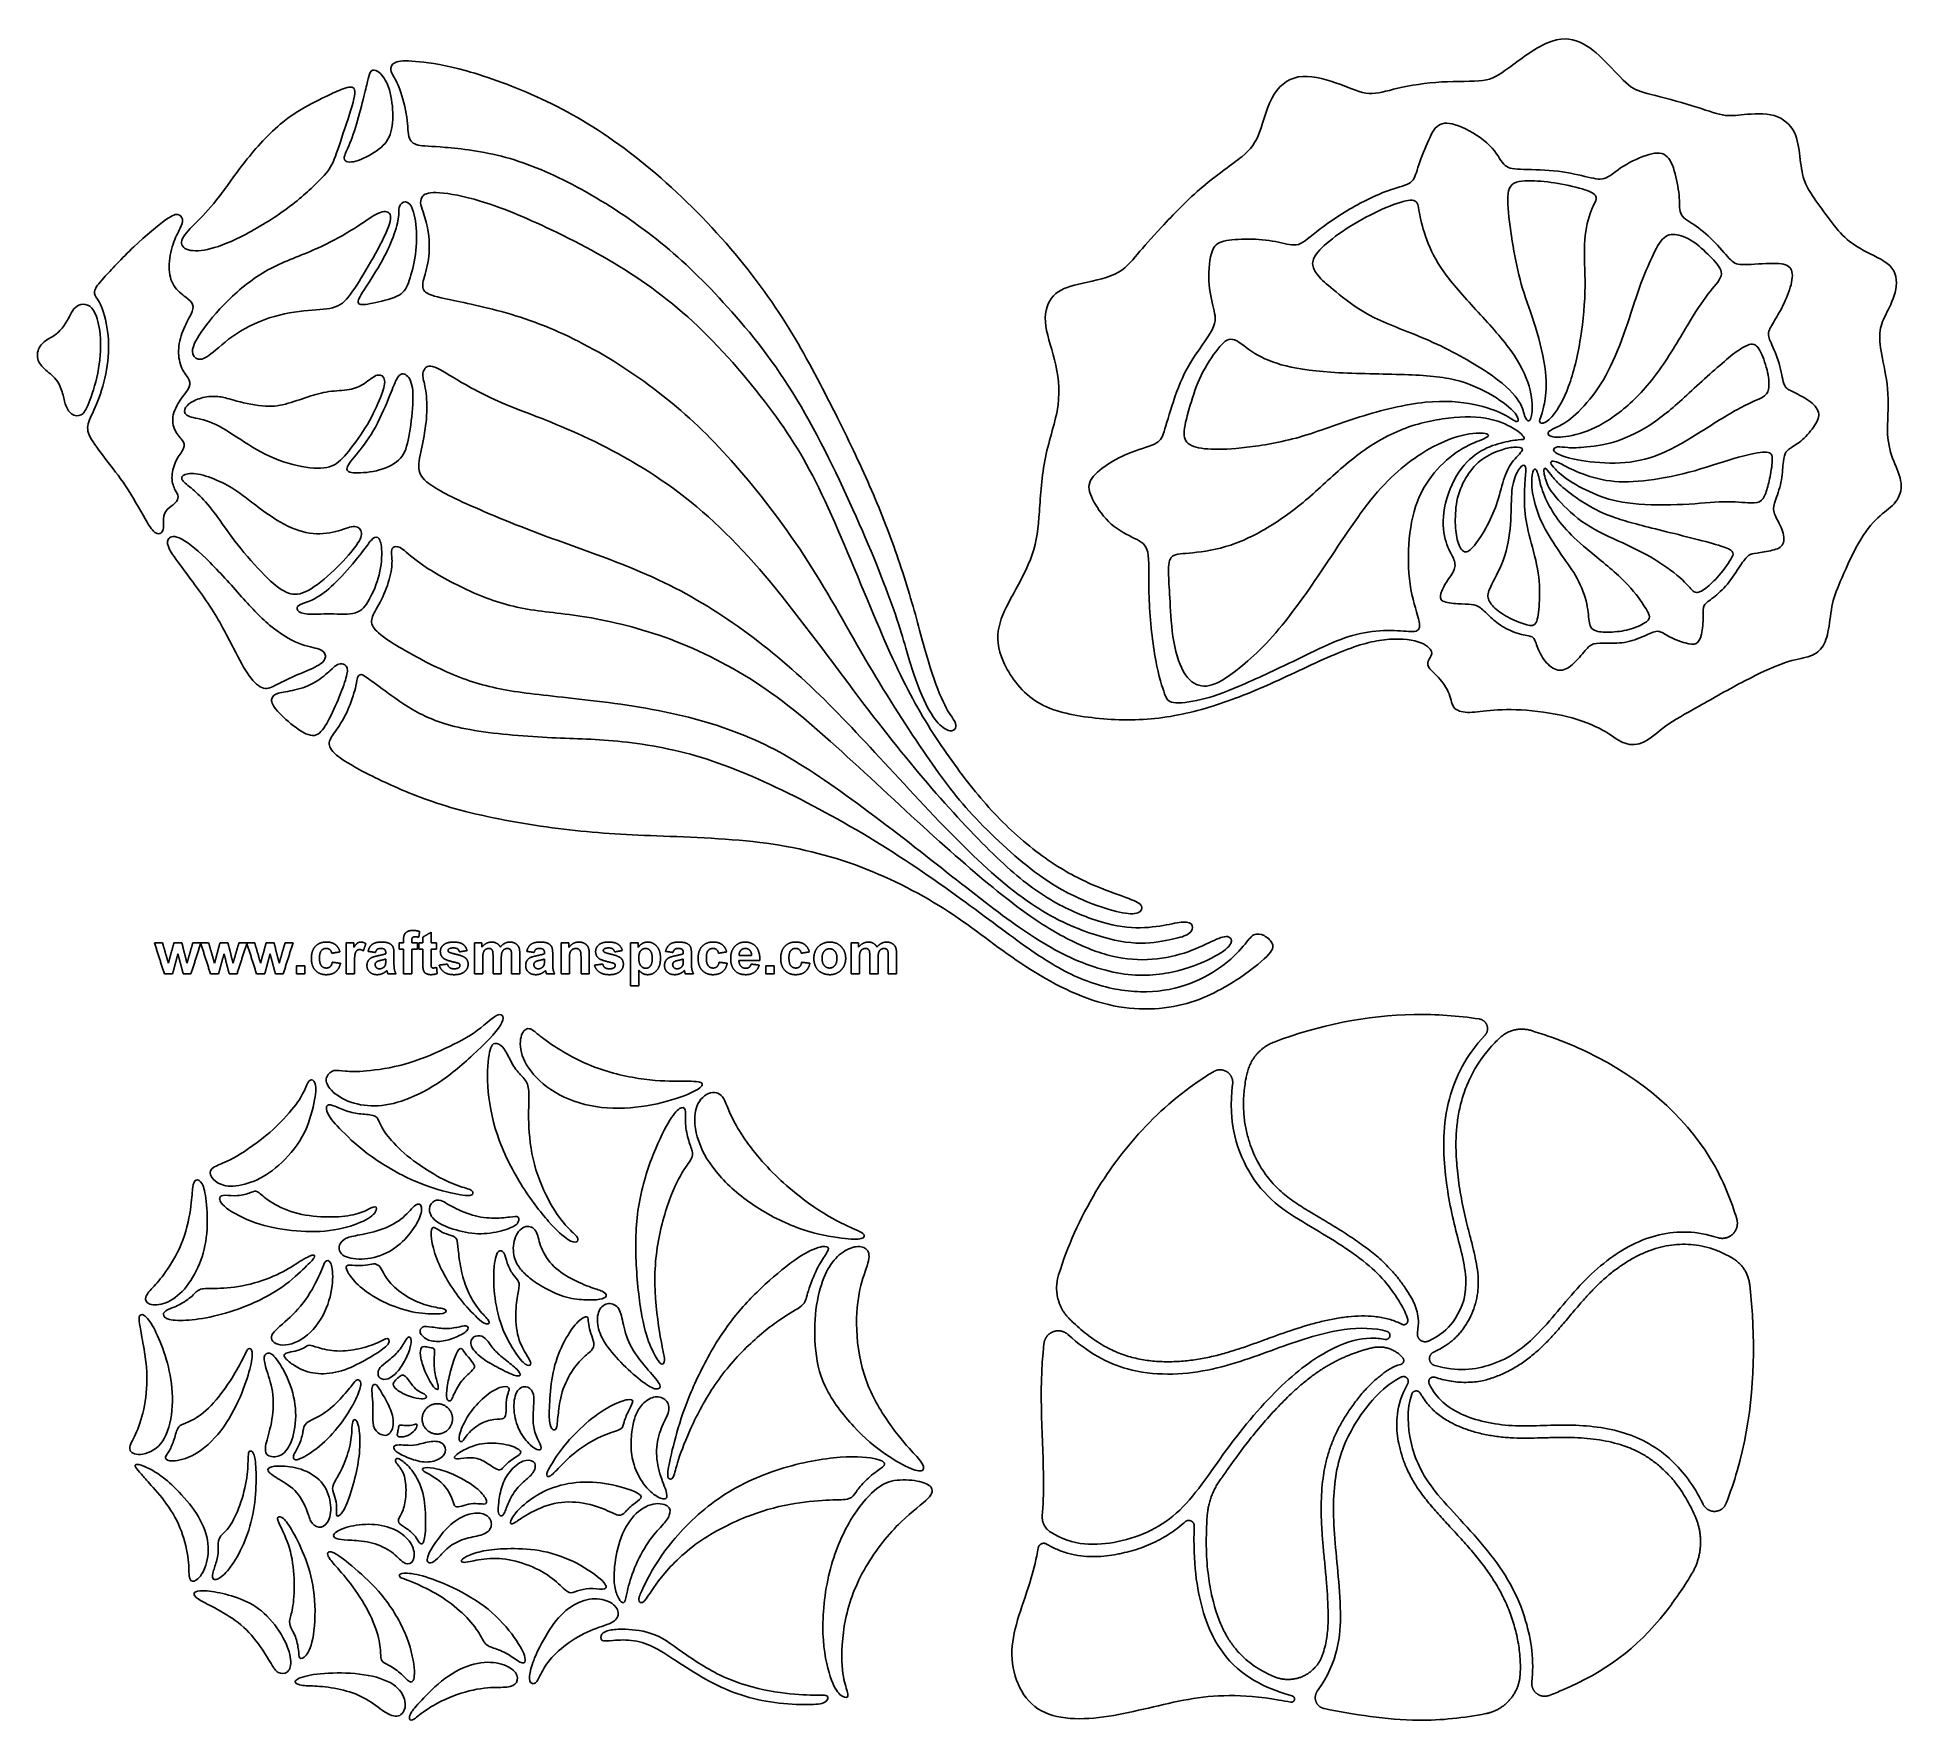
# Model space of a CAD drawing. Header units: millimetres. Extents: x -131 to 130, y -113 to 122.
import ezdxf

# ---------------------------------------------------------------- set-up
doc = ezdxf.new("R2010")
doc.units = ezdxf.units.MM
doc.header["$MEASUREMENT"] = 0
doc.layers.add('Default', color=18, linetype='Continuous')

msp = doc.modelspace()

# ---------------------------------------------------------------- linework, layer by layer
at = {"layer": 'Default', "color": 5}
for points, degree in [([(26.47, 95.75), (28.01, 97.4), (32.24, 101.81), (38.39, 105.81), (40.18, 108.32), (41.77, 114.98), (45.89, 117.52), (51.73, 115.68), (55.54, 113.9), (58.9, 115.17), (65.69, 116.25), (72.04, 115.93), (74.26, 117.39), (80.77, 122.4), (85.06, 122), (88.48, 119.05), (91.95, 115.03), (94.05, 114.51), (101.12, 112.65), (105.14, 111.09), (107.45, 111.46), (112.46, 111.8), (115.29, 109.19), (115.65, 105.58), (116.16, 102.15), (117.24, 100.37), (119.66, 97), (121.85, 94.14), (124.77, 92.24), (129.33, 90.31), (129.26, 86.48), (127.54, 83.3), (126.66, 81.13), (127.1, 77.6), (128.3, 72.62), (127.68, 66.32), (128.73, 62.98), (130.23, 59.88), (129.32, 57.08), (126.95, 55.62), (124.22, 52.64), (121.28, 46.12), (120.12, 43.33), (119.78, 39.26), (118.93, 36.73), (117.06, 35.51), (114.01, 35.2), (108.15, 32.48), (101.21, 28.52), (96.56, 25.93), (93.97, 23.34), (91.12, 23.22), (89, 25.08), (84.21, 27.27), (77.17, 28.39), (72, 28.2), (69.07, 27.69), (67, 28.31), (66.83, 30.75), (64.84, 33.2), (63.54, 34.24), (63.72, 35.35), (64.63, 36.26), (62.84, 37.94), (57.8, 38.4), (51.64, 36.65), (42.07, 31.91), (33.64, 28.51), (25.07, 26.59), (15.93, 26.96), (8.21, 28.78), (3.62, 35.26), (3.29, 39.89), (5.57, 44.22), (8.82, 50), (9.4, 55.52), (9.82, 63.66), (12.59, 70.98), (11.67, 77.29), (9.64, 82.75), (11.01, 86.55), (14.42, 87.81), (20.48, 88.79), (23.04, 91.92), (24.94, 94.1), (26.47, 95.75)], 3), ([(-84.98, 114.38), (-85.22, 113.38), (-85.9, 110.56), (-87.21, 106.77), (-88.26, 104.96), (-86.52, 104.57), (-82.93, 106.42), (-81.15, 108.36), (-80.88, 112.16), (-81.62, 116), (-83.2, 117.77), (-84.18, 117.73), (-84.42, 116.55), (-84.73, 115.38), (-84.98, 114.38)], 3), ([(-80.19, 115.33), (-79.82, 114.38), (-78.89, 111.4), (-78.99, 108), (-77.8, 107.03), (-74.75, 107.06), (-65.3, 105.98), (-55.45, 101.81), (-44.36, 94.69), (-35.67, 86.49), (-25.45, 74.41), (-16.73, 56.84), (-10.57, 41.79), (-8.5, 33.67), (-6.2, 28), (-4.24, 25.66), (-2.73, 25.05), (-2.14, 25.9), (-2.47, 26.72), (-3.99, 28.75), (-6.16, 34.59), (-8.26, 42.95), (-11.55, 53.1), (-15.54, 62.39), (-20.78, 73.02), (-26.96, 84.4), (-36.7, 96.6), (-48.82, 107.46), (-60.2, 114.06), (-71.56, 118.08), (-77.82, 118.98), (-80.89, 119.03), (-81.43, 117.91), (-81.13, 117.09), (-80.57, 116.28), (-80.19, 115.33)], 3), ([(-91.31, 113.53), (-92.54, 112.91), (-96.45, 110.97), (-102.04, 104.67), (-105.27, 99.81), (-108.43, 96.35), (-110.98, 93.99), (-110.25, 92.38), (-107.16, 92.31), (-102.69, 93.97), (-95.73, 98.06), (-91.06, 102.4), (-89.48, 104.13), (-88.31, 107.88), (-86.21, 113.9), (-86.24, 115.78), (-89.02, 114.67), (-90.07, 114.14), (-91.31, 113.53)], 3), ([(27.63, 43.31), (27.72, 41.73), (27.92, 37.59), (29.65, 32.51), (32.32, 31.13), (35.33, 32.3), (42.35, 38.19), (49.75, 48.96), (57.05, 60.22), (64.8, 65.64), (69.94, 67.1), (72.57, 66.82), (71.83, 66.14), (68.64, 65.12), (64.84, 62.06), (61.91, 57.65), (60.78, 51.41), (61.05, 44.78), (62.85, 39.94), (62.22, 38.96), (59.21, 39.44), (54.74, 39.18), (50.51, 37.84), (45.45, 35.26), (36.65, 31.14), (31.85, 29.46), (27.49, 28.96), (26.9, 30.2), (25.38, 35.21), (24.44, 45.27), (24.92, 51.08), (22.98, 52.06), (19.2, 53.9), (16.75, 57.5), (15.82, 60.03), (18.4, 62.35), (21.6, 64.16), (26.12, 65.42), (26.66, 66.54), (27.99, 71.2), (30.02, 76.67), (34.34, 81.88), (33.76, 84.09), (32.84, 88.03), (33.34, 93.16), (35.17, 93.92), (39.07, 94.16), (43, 93.69), (45.66, 92.76), (47.89, 95.16), (54.5, 99.46), (59.29, 101.31), (61.78, 101.84), (62.2, 104.15), (63.87, 108.23), (65.11, 110.54), (68.13, 110.12), (72.89, 107.17), (74.2, 104.06), (76.02, 103.76), (81.4, 103.76), (85.97, 102.76), (88.47, 102.09), (90.21, 103.95), (94.41, 106.06), (97.2, 106.29), (98.31, 103.31), (98.98, 99.6), (98.68, 97.26), (101.1, 96.07), (103.97, 93.58), (106.2, 90.72), (107.32, 90.35), (112.41, 90.8), (114.63, 90.35), (114.75, 88.2), (113.52, 84.96), (112.06, 82.51), (111.08, 80.88), (111.47, 79.91), (112.97, 76.65), (113.36, 73.4), (114.24, 72.91), (117.13, 71.54), (118.65, 69.83), (117.96, 68.09), (116.02, 65.82), (114.17, 64.72), (113.54, 64.22), (113.32, 62.65), (113.13, 59.62), (111.94, 56.92), (111.99, 55.53), (113.36, 53.55), (113.64, 51.12), (111.98, 50.51), (109.41, 50.1), (108.53, 50.01), (107.48, 48.63), (105.57, 45.63), (103.53, 43.79), (102.01, 42.9), (102.26, 41.58), (101.98, 38.48), (101.32, 37.29), (99.86, 37.43), (97.23, 38.45), (95.93, 39.5), (94.47, 38.76), (91.51, 37.52), (88.65, 37.54), (86.71, 37.6), (85.89, 36.79), (83.86, 34.34), (82.08, 33.4), (80.17, 34.62), (78.87, 36.98), (78.6, 38.61), (76.97, 38.56), (74.09, 39.74), (72.49, 41.11), (70.94, 42.68), (69.91, 43.01), (67.95, 43.01), (65.36, 43.31), (65.36, 44.37), (66.18, 46.08), (67.62, 47.9), (67.43, 49.34), (66.11, 51.32), (65.48, 55.59), (67.47, 61.38), (70.72, 64.51), (73.97, 65.64), (76.58, 66.05), (77.59, 66), (76.04, 67.54), (72.1, 69.31), (65.85, 69.2), (58.79, 67.35), (52.41, 63.01), (46.98, 57.63), (41.22, 53.42), (35.36, 50.71), (29.74, 50.03), (27.43, 50.03), (27.39, 47.12), (27.54, 44.9), (27.63, 43.31)], 3), ([(75.71, 92.37), (76.03, 90.54), (76.78, 87.11), (78.78, 82.04), (80.49, 75.02), (79.99, 70.93), (79.64, 69.55), (79.14, 68.55), (79.62, 68.12), (81.07, 68.93), (83.46, 72.94), (85.21, 80.09), (85.84, 87.85), (85.34, 93.47), (86.27, 98.04), (87.72, 100.04), (86.04, 100.92), (81.82, 101.93), (78.06, 102.29), (74.66, 102.1), (74.85, 98.04), (75.39, 94.19), (75.71, 92.37)], 3), ([(-80.32, 96.59), (-80.46, 95.8), (-81.13, 93.54), (-83.34, 89.48), (-85.81, 85.91), (-86.11, 84.67), (-83.67, 85.09), (-79.61, 86.09), (-78.77, 87.92), (-77.69, 91.8), (-77.62, 96.33), (-78.6, 99.54), (-79.95, 99.15), (-80.23, 98.27), (-80.17, 97.38), (-80.32, 96.59)], 3), ([(-76.63, 97.36), (-76.4, 96.64), (-75.83, 94.56), (-75.96, 90.57), (-77.1, 87.64), (-76.58, 86.44), (-74.22, 85.76), (-63.97, 83.76), (-53.04, 79.17), (-41.53, 71.27), (-32.76, 62.46), (-22.63, 49.27), (-14.67, 34.36), (-5.97, 20.95), (-0.18, 13.25), (9.79, 4.23), (16.42, 1.11), (20.9, -0.28), (23.48, -0.38), (23.98, 0.89), (22.44, 1.7), (17.55, 3.3), (11.14, 6.49), (4.03, 12.36), (-1.73, 19.3), (-7.77, 28.14), (-12.95, 39.1), (-20.89, 59.02), (-27.07, 69.38), (-38.38, 82.72), (-49.72, 90.93), (-63.28, 97.61), (-70.87, 100.14), (-76.08, 100.81), (-77.14, 99.89), (-77.18, 98.88), (-76.85, 98.08), (-76.63, 97.36)], 3), ([(51.28, 86.32), (52.47, 85.37), (55.71, 82.84), (63.64, 80.26), (72.83, 75.24), (76.76, 71.47), (77.16, 69.17), (77.83, 68.25), (78.35, 69.54), (78.23, 73.22), (75.75, 78.37), (70.3, 84.27), (65.46, 89.59), (63.34, 94.08), (62.39, 97.78), (62.33, 99.77), (59.71, 99.3), (54.97, 97.24), (50.48, 94.4), (47.7, 91.81), (47.38, 90.23), (48.55, 88.55), (50.08, 87.27), (51.28, 86.32)], 3), ([(-121.4, 88.65), (-120.5, 89.65), (-117.29, 93.11), (-112.11, 97.41), (-111.01, 97.62), (-110.21, 96.91), (-110.66, 95.62), (-111.84, 93.57), (-112.49, 90.03), (-111.87, 87.36), (-109.81, 85.81), (-108.78, 84.97), (-109.09, 83.65), (-110.53, 81.25), (-111.17, 78.39), (-110.65, 75.82), (-109.23, 74.28), (-109.47, 73.12), (-110.7, 71.76), (-112.13, 69.12), (-111.4, 66.85), (-110.05, 65.62), (-110.23, 64.59), (-111.52, 63.05), (-112.1, 60.57), (-111.44, 58.77), (-110.86, 58.13), (-111.33, 57.04), (-112.72, 56.36), (-113.19, 54.96), (-113, 53.58), (-113.41, 52.8), (-114.14, 52.83), (-115.03, 53.69), (-118.06, 59.35), (-120.8, 62.78), (-123.53, 66.36), (-123.92, 68.08), (-122.43, 70.63), (-121, 75.15), (-120.54, 79.99), (-121.55, 84.72), (-122.88, 86.27), (-122.67, 87.09), (-122.29, 87.65), (-121.4, 88.65)], 3), ([(-92.19, 92.49), (-94.31, 91.56), (-98.59, 90.16), (-104.35, 85.5), (-108.26, 80.67), (-109.4, 78.16), (-108.34, 77), (-106.78, 77.49), (-103.24, 80.96), (-97.59, 83.56), (-91.9, 84.22), (-88.48, 84.29), (-86.46, 86.85), (-83.78, 91.34), (-81.16, 96.33), (-81.31, 98.04), (-83.13, 97.89), (-85.87, 95.72), (-90.07, 93.41), (-92.19, 92.49)], 3), ([(92.07, 83.67), (91.53, 82.02), (89.91, 77.33), (87.26, 72.51), (83.73, 68.78), (81.83, 67.79), (80.31, 67.14), (80.52, 66.48), (82.07, 66.19), (86.53, 67.07), (91.76, 70.52), (96.41, 75.81), (100.63, 83.26), (103.2, 86.96), (105.4, 89.2), (103.45, 91.32), (100.99, 93.77), (98.39, 94.92), (96.42, 94.51), (94.83, 91.17), (93.16, 87.25), (92.61, 85.33), (92.07, 83.67)], 3), ([(-126.41, 82.88), (-126.67, 82.42), (-127.36, 81.31), (-128.72, 80.27), (-130.16, 79.63), (-131.01, 77.71), (-130.11, 76.02), (-128.07, 74.74), (-127.12, 72.59), (-126.94, 71.01), (-126.04, 69.38), (-124.46, 69.2), (-123.67, 70.63), (-122.07, 75.19), (-121.7, 80.48), (-122.54, 83.92), (-123.67, 85.02), (-124.98, 84.96), (-125.84, 84.09), (-126.16, 83.35), (-126.41, 82.88)], 3), ([(38.37, 64.94), (40.47, 65.19), (45.7, 66.04), (53.84, 69.33), (63.84, 71.74), (70.57, 71.07), (74.59, 69.55), (76.43, 68.03), (76.42, 69.5), (73.06, 72.18), (67.73, 74.73), (60.47, 75.17), (49.37, 75.27), (42.72, 76.35), (38.85, 78.25), (36.24, 80.71), (34.48, 79.1), (31.74, 74.97), (30.42, 70.81), (29.34, 66.87), (29.98, 65.12), (33.11, 64.54), (36.28, 64.69), (38.37, 64.94)], 3), ([(85.47, 64.94), (86.58, 65.04), (89.86, 65.4), (95.34, 68.14), (99.92, 72.25), (106.33, 78.16), (109.14, 79.83), (110.2, 78.55), (111.36, 75.26), (111.42, 72.83), (110.75, 71.92), (107.4, 70.7), (100.88, 66.43), (95.4, 63.33), (89.92, 62.48), (84.02, 63.17), (81.82, 63.95), (81, 64.56), (81.66, 65.12), (83.23, 64.85), (84.37, 64.85), (85.47, 64.94)], 3), ([(-76.26, 70.32), (-76.27, 69.1), (-76.58, 66.53), (-77.51, 62.82), (-77.39, 60.49), (-72.52, 57.68), (-60.11, 52.51), (-45.01, 47.45), (-33.33, 40.74), (-22.43, 31.8), (-12.63, 21.2), (-0.84, 8.42), (8.82, 0.03), (17.73, -3.7), (23.75, -4.72), (28.33, -3.79), (30.55, -3.2), (31.04, -1.77), (29.71, -1.24), (26.98, -1.95), (22.38, -2.49), (16.84, -1.29), (10.07, 1.83), (3.41, 7.25), (-6.23, 17.64), (-16.03, 29.93), (-29.09, 48), (-41.48, 59.88), (-55.81, 67.53), (-66.43, 71.14), (-73.07, 74.94), (-76.07, 76.88), (-77.07, 75.24), (-76.51, 73.85), (-76.24, 71.54), (-76.26, 70.32)], 3), ([(-103.24, 71.51), (-102.22, 71.24), (-98.97, 70.46), (-96.13, 70.84), (-92.77, 72.07), (-90.04, 72.84), (-86.92, 72.89), (-84.99, 73.71), (-83.05, 75.49), (-81.86, 74.5), (-82.56, 72.16), (-84.38, 68.16), (-87.37, 64.06), (-89.24, 62.04), (-92.83, 61.85), (-98.45, 63.44), (-102.9, 66.46), (-106.79, 68.87), (-109.9, 69.07), (-110.34, 70.23), (-109.34, 71.27), (-107.35, 72.07), (-105.08, 72.09), (-104.26, 71.78), (-103.24, 71.51)], 3), ([(-81.43, 72.24), (-81.9, 71.07), (-83.39, 67.39), (-85.99, 64.07), (-87.94, 61.77), (-86.7, 61.22), (-82.73, 61.56), (-79.55, 63.24), (-78.77, 66.01), (-78.07, 71.24), (-78.33, 74.62), (-79.83, 75.56), (-80.58, 74.39), (-80.96, 73.4), (-81.43, 72.24)], 3), ([(73.77, 64.51), (73.02, 64.25), (71.18, 63.44), (69.1, 61.16), (67.63, 57.93), (67.43, 54.25), (67.75, 51.6), (68.73, 49.88), (70.08, 50.86), (72.09, 53.98), (73.51, 57.36), (74.32, 60.97), (75.52, 63.17), (77.56, 64.91), (75.67, 65.04), (74.52, 64.78), (73.77, 64.51)], 3), ([(84.46, 61.56), (85.51, 61.11), (88.53, 60.05), (93.54, 60.05), (100.12, 61.24), (106.88, 63.62), (110.98, 64.44), (112.07, 64.08), (111.57, 60.98), (111.1, 58.92), (110.39, 57.29), (109.21, 57.06), (105.23, 57.5), (99.83, 56.85), (91.78, 56.85), (87.2, 58.15), (83.22, 60.28), (81.27, 62.02), (80.72, 62.85), (81.1, 63.1), (82.18, 62.73), (83.4, 62.01), (84.46, 61.56)], 3), ([(-99.86, 56.58), (-98.92, 55.88), (-96.2, 53.93), (-92.12, 52.54), (-88.38, 53.2), (-86.17, 54.24), (-85.06, 53.05), (-85.95, 51.22), (-89.07, 47.71), (-93.12, 44.41), (-95.59, 44.19), (-98.25, 46.18), (-102.54, 50.91), (-105.25, 54.85), (-107.5, 57.82), (-109.56, 59.53), (-110.94, 60.63), (-109.92, 61.43), (-107.3, 61.12), (-103.98, 59.63), (-101.86, 58.12), (-100.8, 57.28), (-99.86, 56.58)], 3), ([(77.25, 59.94), (77.18, 58.91), (77.06, 56.07), (77.86, 52.37), (79.38, 47.23), (79.29, 42.87), (78.94, 39.96), (77.76, 39.96), (75.03, 40.98), (72.87, 42.46), (71.85, 43.93), (72.3, 45.3), (74.73, 49.69), (75.39, 54.9), (75.27, 59.12), (76.13, 61.7), (77.05, 62.6), (77.46, 62.25), (77.32, 60.96), (77.25, 59.94)], 3), ([(79.6, 59.22), (79.89, 58.29), (80.75, 56.3), (82.9, 53.39), (86.07, 50.52), (91.62, 46.12), (94.18, 42.42), (94.73, 41.41), (94.61, 40.62), (92.17, 39.43), (89.42, 39.02), (86.91, 39.12), (86.13, 40.07), (86.13, 42.89), (84.69, 46.72), (82.42, 49.73), (79.91, 53.56), (78.52, 56.96), (78.06, 60.23), (78.43, 62.06), (79, 61.86), (79.3, 60.15), (79.6, 59.22)], 3), ([(82.55, 59.34), (83.33, 58.68), (85.7, 56.88), (89.52, 55.03), (95.79, 53.43), (106.4, 50.86), (106.6, 49.91), (104.36, 46.85), (102.49, 45.08), (100.95, 44.29), (100.07, 45.81), (96.23, 48.97), (90.93, 51.65), (85.59, 53.87), (81.46, 57.92), (80.24, 59.75), (79.7, 62.13), (80.27, 62.03), (81.01, 60.87), (81.77, 60.01), (82.55, 59.34)], 3), ([(-110.4, 48), (-109.33, 46.58), (-105.97, 42.15), (-103.17, 36.57), (-101.09, 32.63), (-99.01, 30.82), (-97.48, 31.66), (-94.37, 33.18), (-90.8, 34.54), (-90.23, 35.85), (-90.96, 36.82), (-93.97, 37.15), (-98.31, 39.81), (-102.26, 44.13), (-107.31, 49.82), (-111.31, 52.9), (-112.73, 52.17), (-112.4, 50.73), (-111.47, 49.43), (-110.4, 48)], 3), ([(-85.12, 50.54), (-85.74, 49.73), (-87.81, 47.15), (-90.78, 44.34), (-92.91, 43.25), (-94.38, 42.92), (-94.56, 42.06), (-93.26, 41.49), (-89.85, 41.74), (-85.8, 41.41), (-84.38, 43.37), (-82.68, 47.07), (-82.46, 51.07), (-83.05, 52.69), (-84.08, 52.04), (-84.5, 51.35), (-85.12, 50.54)], 3), ([(-81.14, 49.28), (-81.12, 48.71), (-81.23, 46.99), (-82.58, 43.42), (-84.14, 41.14), (-83.98, 39.72), (-81.76, 37.84), (-73.85, 33.44), (-66.83, 31.03), (-58.26, 30.1), (-43.63, 28.49), (-30.66, 24.73), (-20.51, 18.6), (-6.82, 8.16), (4.01, -0.53), (12.58, -6.36), (21.49, -9.34), (29.11, -8.53), (34.42, -6.11), (36.61, -4.37), (35.9, -3.11), (33.71, -4), (29.83, -5.92), (24.53, -6.97), (18.89, -6.34), (12.77, -3.71), (6.37, 0.37), (-4.02, 9.1), (-17.9, 22.2), (-29.29, 32.16), (-42.38, 38.7), (-54.54, 41.58), (-62.9, 42.08), (-70.17, 44.53), (-77.56, 48.69), (-79.78, 51.03), (-80.94, 51.18), (-81.3, 50.45), (-81.15, 49.86), (-81.14, 49.28)], 3), ([(-89.81, 33.7), (-90.25, 33.28), (-91.66, 31.99), (-94.83, 30.86), (-97.29, 30.66), (-98.15, 29.86), (-97.77, 28.54), (-94.92, 25.86), (-92.03, 24.08), (-90.49, 25.67), (-88.81, 29.19), (-87.48, 32.71), (-87.22, 34.25), (-88.15, 34.84), (-88.99, 34.47), (-89.36, 34.11), (-89.81, 33.7)], 3), ([(-86.18, 31.57), (-86.36, 30.86), (-87.11, 28.39), (-88.48, 25.9), (-89.92, 24.22), (-90.07, 22.73), (-87.34, 20.64), (-80.65, 17.29), (-71.75, 13.88), (-57.48, 11.34), (-45.78, 10.59), (-29.28, 10.18), (-15.5, 6.84), (-2.65, 0.12), (6.26, -7.36), (18.35, -13.92), (29.96, -13.72), (37.95, -9.08), (42.17, -5.54), (42.07, -4.36), (40.84, -3.19), (39.22, -2.93), (38.26, -4.54), (34.97, -7.88), (29.95, -10.55), (23.66, -11.59), (16.37, -10.21), (9.54, -6.59), (1.07, -0.08), (-11.6, 9), (-26.02, 17.02), (-38.77, 22.39), (-50.8, 24.2), (-59.47, 24.21), (-71.89, 25.36), (-77.82, 27.75), (-82.44, 31.1), (-85, 33.05), (-85.65, 33.27), (-86.04, 32.69), (-86.01, 32.29), (-86.18, 31.57)], 3), ([(-112.96, -8.69), (-113.65, -6.52), (-114.34, -4.35)], 2), ([(-114.34, -4.35), (-113.78, -4.35), (-113.22, -4.35)], 2), ([(-113.22, -4.35), (-112.81, -5.77), (-112.4, -7.19)], 2), ([(-112.4, -7.19), (-112.01, -5.77), (-111.63, -4.35)], 2), ([(-111.63, -4.35), (-111.07, -4.35), (-110.51, -4.35)], 2), ([(-110.51, -4.35), (-110.16, -5.77), (-109.8, -7.19)], 2), ([(-109.8, -7.19), (-109.39, -5.77), (-108.98, -4.35)], 2), ([(-107.86, -4.35), (-108.55, -6.52), (-109.24, -8.69)], 2), ([(-108.98, -4.35), (-108.42, -4.35), (-107.86, -4.35)], 2), ([(-106.51, -8.69), (-107.2, -6.52), (-107.9, -4.35)], 2), ([(-107.9, -4.35), (-107.33, -4.35), (-106.77, -4.35)], 2), ([(-106.77, -4.35), (-106.36, -5.77), (-105.95, -7.19)], 2), ([(-105.95, -7.19), (-105.57, -5.77), (-105.18, -4.35)], 2), ([(-105.18, -4.35), (-104.63, -4.35), (-104.07, -4.35)], 2), ([(-104.07, -4.35), (-103.71, -5.77), (-103.36, -7.19)], 2), ([(-103.36, -7.19), (-102.95, -5.77), (-102.54, -4.35)], 2), ([(-101.41, -4.35), (-102.11, -6.52), (-102.8, -8.69)], 2), ([(-102.54, -4.35), (-101.98, -4.35), (-101.41, -4.35)], 2), ([(-100.07, -8.69), (-100.76, -6.52), (-101.45, -4.35)], 2), ([(-101.45, -4.35), (-100.89, -4.35), (-100.33, -4.35)], 2), ([(-100.33, -4.35), (-99.92, -5.77), (-99.51, -7.19)], 2), ([(-99.51, -7.19), (-99.12, -5.77), (-98.74, -4.35)], 2), ([(-98.74, -4.35), (-98.18, -4.35), (-97.62, -4.35)], 2), ([(-97.62, -4.35), (-97.27, -5.77), (-96.91, -7.19)], 2), ([(-96.91, -7.19), (-96.5, -5.77), (-96.09, -4.35)], 2), ([(-94.97, -4.35), (-95.66, -6.52), (-96.35, -8.69)], 2), ([(-96.09, -4.35), (-95.53, -4.35), (-94.97, -4.35)], 2), ([(-92.41, -6.52), (-92.41, -5.44), (-91.85, -4.84)], 2), ([(-91.85, -4.84), (-91.29, -4.24), (-90.33, -4.24)], 2), ([(-90.34, -5.13), (-90.76, -5.13), (-91.01, -5.43)], 2), ([(-89.82, -5.3), (-90.02, -5.13), (-90.34, -5.13)], 2), ([(-90.33, -4.24), (-89.54, -4.24), (-89.08, -4.58)], 2), ([(-89.08, -4.58), (-88.62, -4.92), (-88.41, -5.61)], 2), ([(-87.53, -8.69), (-87.53, -6.52), (-87.53, -4.35)], 2), ([(-87.53, -4.35), (-86.99, -4.35), (-86.45, -4.35)], 2), ([(-86.45, -4.35), (-86.45, -4.66), (-86.45, -4.97)], 2), ([(-86.45, -4.97), (-86.19, -4.53), (-85.98, -4.39)], 2), ([(-85.98, -4.39), (-85.77, -4.24), (-85.51, -4.24)], 2), ([(-85.51, -4.24), (-85.13, -4.24), (-84.79, -4.46)], 2), ([(-84.79, -4.46), (-84.96, -4.96), (-85.14, -5.47)], 2), ([(-84.49, -5.54), (-84.32, -4.88), (-83.9, -4.56)], 2), ([(-83.9, -4.56), (-83.48, -4.24), (-82.65, -4.24)], 2), ([(-82.74, -5.13), (-83.03, -5.13), (-83.19, -5.25)], 2), ([(-82.16, -5.27), (-82.31, -5.13), (-82.74, -5.13)], 2), ([(-82.65, -4.24), (-81.9, -4.24), (-81.53, -4.42)], 2), ([(-81.53, -4.42), (-81.16, -4.61), (-81.01, -4.89)], 2), ([(-81.01, -4.89), (-80.86, -5.17), (-80.86, -5.92)], 2), ([(-80.12, -4.35), (-79.82, -4.35), (-79.53, -4.35)], 2), ([(-80.12, -5.24), (-80.12, -4.8), (-80.12, -4.35)], 2), ([(-79.53, -4.03), (-79.53, -3.49), (-79.41, -3.22)], 2), ([(-79.53, -4.35), (-79.53, -4.19), (-79.53, -4.03)], 2), ([(-79.41, -3.22), (-79.3, -2.95), (-78.99, -2.78)], 2), ([(-78.99, -2.78), (-78.68, -2.61), (-78.21, -2.61)], 2), ([(-78.27, -3.62), (-78.38, -3.73), (-78.38, -4.05)], 2), ([(-78.38, -4.05), (-78.38, -4.2), (-78.38, -4.35)], 2), ([(-78.38, -4.35), (-77.97, -4.35), (-77.56, -4.35)], 2), ([(-77.92, -3.5), (-78.16, -3.5), (-78.27, -3.62)], 2), ([(-78.21, -2.61), (-77.73, -2.61), (-77.27, -2.76)], 2), ([(-77.4, -3.57), (-77.67, -3.5), (-77.92, -3.5)], 2), ([(-77.56, -4.35), (-77.56, -4.8), (-77.56, -5.24)], 2), ([(-77.27, -2.76), (-77.33, -3.16), (-77.4, -3.57)], 2), ([(-77.38, -5.24), (-77.38, -4.8), (-77.38, -4.35)], 2), ([(-77.38, -4.35), (-77.1, -4.35), (-76.82, -4.35)], 2), ([(-76.82, -3.54), (-76.25, -3.21), (-75.67, -2.87)], 2), ([(-76.82, -4.35), (-76.82, -3.95), (-76.82, -3.54)], 2), ([(-75.67, -2.87), (-75.67, -3.61), (-75.67, -4.35)], 2), ([(-75.67, -4.35), (-75.29, -4.35), (-74.9, -4.35)], 2), ([(-74.9, -4.35), (-74.9, -4.8), (-74.9, -5.24)], 2), ([(-74.38, -5.58), (-74.38, -5.02), (-73.93, -4.63)], 2), ([(-73.93, -4.63), (-73.49, -4.24), (-72.55, -4.24)], 2), ([(-73.17, -5.19), (-73.3, -5.28), (-73.3, -5.42)], 2), ([(-72.53, -5.06), (-72.98, -5.06), (-73.17, -5.19)], 2), ([(-72.55, -4.24), (-71.66, -4.24), (-71.23, -4.54)], 2), ([(-71.97, -5.2), (-72.17, -5.06), (-72.53, -5.06)], 2), ([(-71.71, -5.61), (-71.78, -5.34), (-71.97, -5.2)], 2), ([(-71.23, -4.54), (-70.8, -4.84), (-70.64, -5.43)], 2), ([(-69.6, -4.35), (-69.08, -4.35), (-68.56, -4.35)], 2), ([(-69.6, -8.69), (-69.6, -6.52), (-69.6, -4.35)], 2), ([(-68.56, -4.94), (-68, -4.24), (-67.22, -4.24)], 2), ([(-68.56, -4.35), (-68.56, -4.65), (-68.56, -4.94)], 2), ([(-67.6, -5.13), (-67.86, -5.13), (-68.06, -5.27)], 2), ([(-67.25, -5.22), (-67.38, -5.13), (-67.6, -5.13)], 2), ([(-67.22, -4.24), (-66.8, -4.24), (-66.49, -4.42)], 2), ([(-66.49, -4.42), (-66.19, -4.59), (-65.99, -4.94)], 2), ([(-65.99, -4.94), (-65.71, -4.59), (-65.38, -4.42)], 2), ([(-65.02, -5.13), (-65.25, -5.13), (-65.46, -5.28)], 2), ([(-65.38, -4.42), (-65.05, -4.24), (-64.68, -4.24)], 2), ([(-64.53, -5.38), (-64.69, -5.13), (-65.02, -5.13)], 2), ([(-64.68, -4.24), (-64.2, -4.24), (-63.88, -4.44)], 2), ([(-63.88, -4.44), (-63.55, -4.63), (-63.38, -5.01)], 2), ([(-63.38, -5.01), (-63.27, -5.29), (-63.27, -5.91)], 2), ([(-62.3, -5.54), (-62.13, -4.88), (-61.71, -4.56)], 2), ([(-61.71, -4.56), (-61.29, -4.24), (-60.46, -4.24)], 2), ([(-60.56, -5.13), (-60.84, -5.13), (-61.01, -5.25)], 2), ([(-59.98, -5.27), (-60.13, -5.13), (-60.56, -5.13)], 2), ([(-60.46, -4.24), (-59.71, -4.24), (-59.34, -4.42)], 2), ([(-59.34, -4.42), (-58.97, -4.61), (-58.82, -4.89)], 2), ([(-58.82, -4.89), (-58.67, -5.17), (-58.67, -5.92)], 2), ([(-57.49, -8.69), (-57.49, -6.52), (-57.49, -4.35)], 2), ([(-57.49, -4.35), (-56.95, -4.35), (-56.41, -4.35)], 2), ([(-56.41, -4.99), (-55.85, -4.24), (-55, -4.24)], 2), ([(-56.41, -4.35), (-56.41, -4.67), (-56.41, -4.99)], 2), ([(-55.41, -5.13), (-55.7, -5.13), (-55.94, -5.29)], 2), ([(-55.02, -5.25), (-55.18, -5.13), (-55.41, -5.13)], 2), ([(-55, -4.24), (-54.63, -4.24), (-54.32, -4.38)], 2), ([(-54.32, -4.38), (-54.01, -4.52), (-53.85, -4.73)], 2), ([(-53.85, -4.73), (-53.69, -4.94), (-53.63, -5.21)], 2), ([(-53.63, -5.21), (-53.56, -5.48), (-53.56, -5.99)], 2), ([(-52.67, -5.58), (-52.67, -5.02), (-52.23, -4.63)], 2), ([(-52.23, -4.63), (-51.78, -4.24), (-50.85, -4.24)], 2), ([(-51.47, -5.19), (-51.6, -5.28), (-51.6, -5.42)], 2), ([(-50.82, -5.06), (-51.27, -5.06), (-51.47, -5.19)], 2), ([(-50.85, -4.24), (-49.96, -4.24), (-49.53, -4.54)], 2), ([(-50.27, -5.2), (-50.46, -5.06), (-50.82, -5.06)], 2), ([(-50.01, -5.61), (-50.08, -5.34), (-50.27, -5.2)], 2), ([(-49.53, -4.54), (-49.1, -4.84), (-48.93, -5.43)], 2), ([(-47.79, -4.35), (-47.25, -4.35), (-46.71, -4.35)], 2), ([(-47.79, -10.35), (-47.79, -7.35), (-47.79, -4.35)], 2), ([(-46.71, -4.35), (-46.71, -4.67), (-46.71, -4.99)], 2), ([(-46.71, -4.99), (-46.51, -4.66), (-46.16, -4.45)], 2), ([(-45.68, -5.13), (-46.09, -5.13), (-46.37, -5.46)], 2), ([(-46.16, -4.45), (-45.81, -4.24), (-45.38, -4.24)], 2), ([(-45.02, -5.47), (-45.28, -5.13), (-45.68, -5.13)], 2), ([(-45.38, -4.24), (-44.64, -4.24), (-44.12, -4.84)], 2), ([(-44.12, -4.84), (-43.6, -5.43), (-43.6, -6.5)], 2), ([(-42.9, -5.54), (-42.72, -4.88), (-42.3, -4.56)], 2), ([(-42.3, -4.56), (-41.88, -4.24), (-41.06, -4.24)], 2), ([(-41.15, -5.13), (-41.44, -5.13), (-41.6, -5.25)], 2), ([(-40.57, -5.27), (-40.72, -5.13), (-41.15, -5.13)], 2), ([(-41.06, -4.24), (-40.3, -4.24), (-39.94, -4.42)], 2), ([(-39.94, -4.42), (-39.57, -4.61), (-39.42, -4.89)], 2), ([(-39.42, -4.89), (-39.27, -5.17), (-39.27, -5.92)], 2), ([(-38.34, -6.52), (-38.34, -5.44), (-37.78, -4.84)], 2), ([(-37.78, -4.84), (-37.22, -4.24), (-36.26, -4.24)], 2), ([(-36.26, -5.13), (-36.69, -5.13), (-36.94, -5.43)], 2), ([(-36.26, -4.24), (-35.47, -4.24), (-35.01, -4.58)], 2), ([(-35.75, -5.3), (-35.94, -5.13), (-36.26, -5.13)], 2), ([(-35.01, -4.58), (-34.54, -4.92), (-34.34, -5.61)], 2), ([(-33.79, -6.55), (-33.79, -5.47), (-33.22, -4.86)], 2), ([(-33.22, -4.86), (-32.65, -4.24), (-31.79, -4.24)], 2), ([(-31.73, -5.13), (-32.12, -5.13), (-32.37, -5.4)], 2), ([(-31.79, -4.24), (-30.81, -4.24), (-30.25, -4.88)], 2), ([(-31.12, -5.39), (-31.37, -5.13), (-31.73, -5.13)], 2), ([(-30.25, -4.88), (-29.69, -5.52), (-29.71, -6.83)], 2), ([(-26.79, -6.52), (-26.79, -5.44), (-26.22, -4.84)], 2), ([(-26.22, -4.84), (-25.66, -4.24), (-24.7, -4.24)], 2), ([(-24.71, -5.13), (-25.13, -5.13), (-25.38, -5.43)], 2), ([(-24.19, -5.3), (-24.39, -5.13), (-24.71, -5.13)], 2), ([(-24.7, -4.24), (-23.91, -4.24), (-23.45, -4.58)], 2), ([(-23.45, -4.58), (-22.99, -4.92), (-22.79, -5.61)], 2), ([(-21.88, -5.35), (-21.6, -4.81), (-21.08, -4.53)], 2), ([(-21.08, -4.53), (-20.57, -4.24), (-19.94, -4.24)], 2), ([(-19.97, -5.17), (-20.41, -5.17), (-20.71, -5.52)], 2), ([(-19.23, -5.52), (-19.53, -5.17), (-19.97, -5.17)], 2), ([(-19.94, -4.24), (-18.96, -4.24), (-18.34, -4.88)], 2), ([(-18.34, -4.88), (-17.71, -5.53), (-17.71, -6.51)], 2), ([(-16.93, -4.35), (-16.41, -4.35), (-15.9, -4.35)], 2), ([(-16.93, -8.69), (-16.93, -6.52), (-16.93, -4.35)], 2), ([(-15.9, -4.94), (-15.33, -4.24), (-14.55, -4.24)], 2), ([(-15.9, -4.35), (-15.9, -4.65), (-15.9, -4.94)], 2), ([(-14.93, -5.13), (-15.19, -5.13), (-15.4, -5.27)], 2), ([(-14.59, -5.22), (-14.71, -5.13), (-14.93, -5.13)], 2), ([(-14.55, -4.24), (-14.13, -4.24), (-13.83, -4.42)], 2), ([(-13.83, -4.42), (-13.52, -4.59), (-13.33, -4.94)], 2), ([(-13.33, -4.94), (-13.04, -4.59), (-12.71, -4.42)], 2), ([(-12.35, -5.13), (-12.59, -5.13), (-12.8, -5.28)], 2), ([(-12.71, -4.42), (-12.39, -4.24), (-12.01, -4.24)], 2), ([(-11.87, -5.38), (-12.02, -5.13), (-12.35, -5.13)], 2), ([(-12.01, -4.24), (-11.54, -4.24), (-11.21, -4.44)], 2), ([(-11.21, -4.44), (-10.88, -4.63), (-10.72, -5.01)], 2), ([(-10.72, -5.01), (-10.6, -5.29), (-10.6, -5.91)], 2), ([(-111.06, -5.9), (-111.44, -7.29), (-111.82, -8.69)], 2), ([(-110.33, -8.69), (-110.7, -7.29), (-111.06, -5.9)], 2), ([(-104.62, -5.9), (-105, -7.29), (-105.38, -8.69)], 2), ([(-103.88, -8.69), (-104.25, -7.29), (-104.62, -5.9)], 2), ([(-98.17, -5.9), (-98.55, -7.29), (-98.93, -8.69)], 2), ([(-97.44, -8.69), (-97.81, -7.29), (-98.17, -5.9)], 2), ([(-94.49, -8.69), (-94.49, -8.11), (-94.49, -7.54)], 2), ([(-94.49, -7.54), (-93.91, -7.54), (-93.34, -7.54)], 2), ([(-93.34, -7.54), (-93.34, -8.11), (-93.34, -8.69)], 2), ([(-91.85, -8.19), (-92.41, -7.59), (-92.41, -6.52)], 2), ([(-91.01, -5.43), (-91.27, -5.73), (-91.27, -6.44)], 2), ([(-91.27, -6.44), (-91.27, -7.22), (-91.01, -7.55)], 2), ([(-91.01, -7.55), (-90.75, -7.87), (-90.31, -7.87)], 2), ([(-90.31, -7.87), (-89.99, -7.87), (-89.78, -7.69)], 2), ([(-89.56, -5.8), (-89.62, -5.47), (-89.82, -5.3)], 2), ([(-89.78, -7.69), (-89.57, -7.5), (-89.49, -7.06)], 2), ([(-88.41, -5.61), (-88.99, -5.71), (-89.56, -5.8)], 2), ([(-89.49, -7.06), (-88.91, -7.13), (-88.34, -7.21)], 2), ([(-88.34, -7.21), (-88.52, -7.99), (-89.01, -8.4)], 2), ([(-86.29, -5.89), (-86.38, -6.24), (-86.38, -7.35)], 2), ([(-86.38, -7.35), (-86.38, -8.02), (-86.38, -8.69)], 2), ([(-86.04, -5.41), (-86.2, -5.54), (-86.29, -5.89)], 2), ([(-85.65, -5.28), (-85.88, -5.28), (-86.04, -5.41)], 2), ([(-85.14, -5.47), (-85.41, -5.28), (-85.65, -5.28)], 2), ([(-84.64, -7.52), (-84.64, -7.15), (-84.47, -6.86)], 2), ([(-84.25, -8.43), (-84.64, -8.07), (-84.64, -7.52)], 2), ([(-83.45, -5.69), (-83.97, -5.61), (-84.49, -5.54)], 2), ([(-84.47, -6.86), (-84.29, -6.57), (-83.99, -6.42)], 2), ([(-83.99, -6.42), (-83.68, -6.27), (-83.1, -6.15)], 2), ([(-83.27, -6.99), (-83.49, -7.15), (-83.49, -7.39)], 2), ([(-83.49, -7.39), (-83.49, -7.63), (-83.32, -7.81)], 2), ([(-83.19, -5.25), (-83.35, -5.38), (-83.45, -5.69)], 2), ([(-83.32, -7.81), (-83.15, -7.98), (-82.88, -7.98)], 2), ([(-82.68, -6.79), (-83.13, -6.89), (-83.27, -6.99)], 2), ([(-83.1, -6.15), (-82.31, -6), (-82.01, -5.87)], 2), ([(-82.88, -7.98), (-82.58, -7.98), (-82.31, -7.78)], 2), ([(-82.01, -6.61), (-82.22, -6.69), (-82.68, -6.79)], 2), ([(-82.31, -7.78), (-82.11, -7.62), (-82.05, -7.4)], 2), ([(-82.01, -5.76), (-82.01, -5.42), (-82.16, -5.27)], 2), ([(-82.05, -7.4), (-82.01, -7.25), (-82.01, -6.84)], 2), ([(-82.01, -5.87), (-82.01, -5.81), (-82.01, -5.76)], 2), ([(-82.01, -6.84), (-82.01, -6.73), (-82.01, -6.61)], 2), ([(-80.86, -5.92), (-80.86, -6.59), (-80.86, -7.26)], 2), ([(-80.86, -7.26), (-80.86, -7.83), (-80.8, -8.1)], 2), ([(-79.53, -5.24), (-79.82, -5.24), (-80.12, -5.24)], 2), ([(-79.53, -8.69), (-79.53, -6.96), (-79.53, -5.24)], 2), ([(-77.56, -5.24), (-77.97, -5.24), (-78.38, -5.24)], 2), ([(-78.38, -5.24), (-78.38, -6.96), (-78.38, -8.69)], 2), ([(-76.82, -5.24), (-77.1, -5.24), (-77.38, -5.24)], 2), ([(-76.82, -7.15), (-76.82, -6.2), (-76.82, -5.24)], 2), ([(-76.79, -7.97), (-76.82, -7.77), (-76.82, -7.15)], 2), ([(-74.9, -5.24), (-75.29, -5.24), (-75.67, -5.24)], 2), ([(-75.67, -5.24), (-75.67, -6.14), (-75.67, -7.03)], 2), ([(-75.67, -7.03), (-75.67, -7.57), (-75.65, -7.66)], 2), ([(-75.65, -7.66), (-75.63, -7.75), (-75.55, -7.81)], 2), ([(-75.55, -7.81), (-75.48, -7.87), (-75.36, -7.87)], 2), ([(-75.36, -7.87), (-75.21, -7.87), (-74.91, -7.76)], 2), ([(-74.91, -7.76), (-74.87, -8.2), (-74.82, -8.63)], 2), ([(-74.53, -7.46), (-73.95, -7.39), (-73.38, -7.32)], 2), ([(-73.85, -8.44), (-74.37, -8.08), (-74.53, -7.46)], 2), ([(-73.86, -6.57), (-74.38, -6.21), (-74.38, -5.58)], 2), ([(-72.1, -7.13), (-73.49, -6.82), (-73.86, -6.57)], 2), ([(-73.38, -7.32), (-73.3, -7.64), (-73.08, -7.81)], 2), ([(-73.3, -5.42), (-73.3, -5.55), (-73.19, -5.63)], 2), ([(-73.19, -5.63), (-73.04, -5.75), (-72.12, -5.96)], 2), ([(-73.08, -7.81), (-72.86, -7.98), (-72.45, -7.98)], 2), ([(-72.45, -7.98), (-72.01, -7.98), (-71.79, -7.82)], 2), ([(-72.12, -5.96), (-71.21, -6.17), (-70.85, -6.48)], 2), ([(-71.72, -7.29), (-71.8, -7.2), (-72.1, -7.13)], 2), ([(-71.79, -7.82), (-71.64, -7.7), (-71.64, -7.51)], 2), ([(-71.64, -7.51), (-71.64, -7.37), (-71.72, -7.29)], 2), ([(-70.64, -5.43), (-71.17, -5.52), (-71.71, -5.61)], 2), ([(-70.49, -7.34), (-70.49, -7.94), (-70.99, -8.37)], 2), ([(-70.85, -6.48), (-70.49, -6.79), (-70.49, -7.34)], 2), ([(-68.36, -5.69), (-68.45, -5.96), (-68.45, -6.58)], 2), ([(-68.45, -6.58), (-68.45, -7.63), (-68.45, -8.69)], 2), ([(-68.06, -5.27), (-68.27, -5.42), (-68.36, -5.69)], 2), ([(-67.07, -5.49), (-67.13, -5.31), (-67.25, -5.22)], 2), ([(-67.01, -6.31), (-67.01, -5.68), (-67.07, -5.49)], 2), ([(-67.01, -8.69), (-67.01, -7.5), (-67.01, -6.31)], 2), ([(-65.77, -5.71), (-65.86, -5.99), (-65.86, -6.6)], 2), ([(-65.86, -6.6), (-65.86, -7.65), (-65.86, -8.69)], 2), ([(-65.46, -5.28), (-65.67, -5.43), (-65.77, -5.71)], 2), ([(-64.41, -6.21), (-64.41, -5.56), (-64.53, -5.38)], 2), ([(-64.41, -8.69), (-64.41, -7.45), (-64.41, -6.21)], 2), ([(-63.27, -5.91), (-63.27, -7.3), (-63.27, -8.69)], 2), ([(-62.45, -7.52), (-62.45, -7.15), (-62.28, -6.86)], 2), ([(-62.07, -8.43), (-62.45, -8.07), (-62.45, -7.52)], 2), ([(-61.27, -5.69), (-61.79, -5.61), (-62.3, -5.54)], 2), ([(-62.28, -6.86), (-62.11, -6.57), (-61.8, -6.42)], 2), ([(-61.8, -6.42), (-61.49, -6.27), (-60.91, -6.15)], 2), ([(-61.09, -6.99), (-61.3, -7.15), (-61.3, -7.39)], 2), ([(-61.3, -7.39), (-61.3, -7.63), (-61.13, -7.81)], 2), ([(-61.01, -5.25), (-61.17, -5.38), (-61.27, -5.69)], 2), ([(-61.13, -7.81), (-60.96, -7.98), (-60.69, -7.98)], 2), ([(-60.49, -6.79), (-60.95, -6.89), (-61.09, -6.99)], 2), ([(-60.91, -6.15), (-60.12, -6), (-59.82, -5.87)], 2), ([(-60.69, -7.98), (-60.4, -7.98), (-60.13, -7.78)], 2), ([(-59.82, -6.61), (-60.03, -6.69), (-60.49, -6.79)], 2), ([(-60.13, -7.78), (-59.93, -7.62), (-59.87, -7.4)], 2), ([(-59.82, -5.76), (-59.82, -5.42), (-59.98, -5.27)], 2), ([(-59.87, -7.4), (-59.82, -7.25), (-59.82, -6.84)], 2), ([(-59.82, -5.87), (-59.82, -5.81), (-59.82, -5.76)], 2), ([(-59.82, -6.84), (-59.82, -6.73), (-59.82, -6.61)], 2), ([(-58.67, -5.92), (-58.67, -6.59), (-58.67, -7.26)], 2), ([(-58.67, -7.26), (-58.67, -7.83), (-58.61, -8.1)], 2), ([(-56.25, -5.73), (-56.34, -6), (-56.34, -6.72)], 2), ([(-56.34, -6.72), (-56.34, -7.7), (-56.34, -8.69)], 2), ([(-55.94, -5.29), (-56.17, -5.46), (-56.25, -5.73)], 2), ([(-54.78, -5.57), (-54.86, -5.36), (-55.02, -5.25)], 2), ([(-54.71, -6.47), (-54.71, -5.77), (-54.78, -5.57)], 2), ([(-54.71, -8.69), (-54.71, -7.58), (-54.71, -6.47)], 2), ([(-53.56, -5.99), (-53.56, -7.34), (-53.56, -8.69)], 2), ([(-52.82, -7.46), (-52.25, -7.39), (-51.67, -7.32)], 2), ([(-52.15, -8.44), (-52.66, -8.08), (-52.82, -7.46)], 2), ([(-52.16, -6.57), (-52.67, -6.21), (-52.67, -5.58)], 2), ([(-50.4, -7.13), (-51.79, -6.82), (-52.16, -6.57)], 2), ([(-51.67, -7.32), (-51.6, -7.64), (-51.38, -7.81)], 2), ([(-51.6, -5.42), (-51.6, -5.55), (-51.49, -5.63)], 2), ([(-51.49, -5.63), (-51.33, -5.75), (-50.42, -5.96)], 2), ([(-51.38, -7.81), (-51.15, -7.98), (-50.75, -7.98)], 2), ([(-50.75, -7.98), (-50.31, -7.98), (-50.08, -7.82)], 2), ([(-50.42, -5.96), (-49.51, -6.17), (-49.14, -6.48)], 2), ([(-50.01, -7.29), (-50.1, -7.2), (-50.4, -7.13)], 2), ([(-50.08, -7.82), (-49.93, -7.7), (-49.93, -7.51)], 2), ([(-48.93, -5.43), (-49.47, -5.52), (-50.01, -5.61)], 2), ([(-49.93, -7.51), (-49.93, -7.37), (-50.01, -7.29)], 2), ([(-48.79, -7.34), (-48.79, -7.94), (-49.28, -8.37)], 2), ([(-49.14, -6.48), (-48.79, -6.79), (-48.79, -7.34)], 2), ([(-46.37, -5.46), (-46.64, -5.8), (-46.64, -6.45)], 2), ([(-46.64, -6.45), (-46.64, -7.19), (-46.35, -7.55)], 2), ([(-46.35, -7.55), (-46.07, -7.91), (-45.66, -7.91)], 2), ([(-45.66, -7.91), (-45.27, -7.91), (-45.01, -7.58)], 2), ([(-44.75, -6.51), (-44.75, -5.81), (-45.02, -5.47)], 2), ([(-45.01, -7.58), (-44.75, -7.25), (-44.75, -6.51)], 2), ([(-43.6, -6.5), (-43.6, -7.59), (-44.12, -8.19)], 2), ([(-43.04, -7.52), (-43.04, -7.15), (-42.87, -6.86)], 2), ([(-42.66, -8.43), (-43.04, -8.07), (-43.04, -7.52)], 2), ([(-41.86, -5.69), (-42.38, -5.61), (-42.9, -5.54)], 2), ([(-42.87, -6.86), (-42.7, -6.57), (-42.39, -6.42)], 2), ([(-42.39, -6.42), (-42.08, -6.27), (-41.5, -6.15)], 2), ([(-41.68, -6.99), (-41.9, -7.15), (-41.9, -7.39)], 2), ([(-41.9, -7.39), (-41.9, -7.63), (-41.72, -7.81)], 2), ([(-41.6, -5.25), (-41.76, -5.38), (-41.86, -5.69)], 2), ([(-41.72, -7.81), (-41.55, -7.98), (-41.29, -7.98)], 2), ([(-41.08, -6.79), (-41.54, -6.89), (-41.68, -6.99)], 2), ([(-41.5, -6.15), (-40.72, -6), (-40.41, -5.87)], 2), ([(-41.29, -7.98), (-40.99, -7.98), (-40.72, -7.78)], 2), ([(-40.41, -6.61), (-40.63, -6.69), (-41.08, -6.79)], 2), ([(-40.72, -7.78), (-40.52, -7.62), (-40.46, -7.4)], 2), ([(-40.41, -5.76), (-40.41, -5.42), (-40.57, -5.27)], 2), ([(-40.46, -7.4), (-40.41, -7.25), (-40.41, -6.84)], 2), ([(-40.41, -5.87), (-40.41, -5.81), (-40.41, -5.76)], 2), ([(-40.41, -6.84), (-40.41, -6.73), (-40.41, -6.61)], 2), ([(-39.27, -5.92), (-39.27, -6.59), (-39.27, -7.26)], 2), ([(-39.27, -7.26), (-39.27, -7.83), (-39.2, -8.1)], 2), ([(-37.78, -8.19), (-38.34, -7.59), (-38.34, -6.52)], 2), ([(-36.94, -5.43), (-37.19, -5.73), (-37.19, -6.44)], 2), ([(-37.19, -6.44), (-37.19, -7.22), (-36.93, -7.55)], 2), ([(-36.93, -7.55), (-36.68, -7.87), (-36.24, -7.87)], 2), ([(-36.24, -7.87), (-35.92, -7.87), (-35.71, -7.69)], 2), ([(-35.49, -5.8), (-35.55, -5.47), (-35.75, -5.3)], 2), ([(-35.71, -7.69), (-35.5, -7.5), (-35.41, -7.06)], 2), ([(-34.34, -5.61), (-34.91, -5.71), (-35.49, -5.8)], 2), ([(-35.41, -7.06), (-34.84, -7.13), (-34.27, -7.21)], 2), ([(-34.27, -7.21), (-34.44, -7.99), (-34.94, -8.4)], 2), ([(-33.36, -8.05), (-33.79, -7.46), (-33.79, -6.55)], 2), ([(-29.71, -6.83), (-31.17, -6.83), (-32.64, -6.83)], 2), ([(-32.64, -6.83), (-32.62, -7.34), (-32.35, -7.63)], 2), ([(-32.37, -5.4), (-32.62, -5.67), (-32.62, -6.13)], 2), ([(-32.62, -6.13), (-31.74, -6.13), (-30.86, -6.13)], 2), ([(-32.35, -7.63), (-32.08, -7.91), (-31.68, -7.91)], 2), ([(-31.68, -7.91), (-31.4, -7.91), (-31.22, -7.77)], 2), ([(-31.22, -7.77), (-31.03, -7.63), (-30.93, -7.32)], 2), ([(-30.86, -6.13), (-30.87, -5.64), (-31.12, -5.39)], 2), ([(-30.93, -7.32), (-30.36, -7.39), (-29.79, -7.46)], 2), ([(-29.79, -7.46), (-30.01, -8.12), (-30.48, -8.46)], 2), ([(-28.86, -8.69), (-28.86, -8.11), (-28.86, -7.54)], 2), ([(-28.86, -7.54), (-28.29, -7.54), (-27.71, -7.54)], 2), ([(-27.71, -7.54), (-27.71, -8.11), (-27.71, -8.69)], 2), ([(-26.22, -8.19), (-26.79, -7.59), (-26.79, -6.52)], 2), ([(-25.38, -5.43), (-25.64, -5.73), (-25.64, -6.44)], 2), ([(-25.64, -6.44), (-25.64, -7.22), (-25.38, -7.55)], 2), ([(-25.38, -7.55), (-25.12, -7.87), (-24.69, -7.87)], 2), ([(-24.69, -7.87), (-24.36, -7.87), (-24.15, -7.69)], 2), ([(-23.93, -5.8), (-23.99, -5.47), (-24.19, -5.3)], 2), ([(-24.15, -7.69), (-23.94, -7.5), (-23.86, -7.06)], 2), ([(-22.79, -5.61), (-23.36, -5.71), (-23.93, -5.8)], 2), ([(-23.86, -7.06), (-23.29, -7.13), (-22.71, -7.21)], 2), ([(-22.71, -7.21), (-22.89, -7.99), (-23.38, -8.4)], 2), ([(-22.16, -6.46), (-22.16, -5.88), (-21.88, -5.35)], 2), ([(-21.88, -7.73), (-22.16, -7.21), (-22.16, -6.46)], 2), ([(-21.06, -8.53), (-21.6, -8.26), (-21.88, -7.73)], 2), ([(-20.71, -5.52), (-21.01, -5.86), (-21.01, -6.52)], 2), ([(-21.01, -6.52), (-21.01, -7.18), (-20.71, -7.52)], 2), ([(-20.71, -7.52), (-20.41, -7.87), (-19.97, -7.87)], 2), ([(-19.97, -7.87), (-19.53, -7.87), (-19.23, -7.52)], 2), ([(-18.93, -6.51), (-18.93, -5.86), (-19.23, -5.52)], 2), ([(-19.23, -7.52), (-18.93, -7.18), (-18.93, -6.51)], 2), ([(-17.71, -6.51), (-17.71, -7.5), (-18.34, -8.15)], 2), ([(-15.7, -5.69), (-15.79, -5.96), (-15.79, -6.58)], 2), ([(-15.79, -6.58), (-15.79, -7.63), (-15.79, -8.69)], 2), ([(-15.4, -5.27), (-15.61, -5.42), (-15.7, -5.69)], 2), ([(-14.4, -5.49), (-14.46, -5.31), (-14.59, -5.22)], 2), ([(-14.34, -6.31), (-14.34, -5.68), (-14.4, -5.49)], 2), ([(-14.34, -8.69), (-14.34, -7.5), (-14.34, -6.31)], 2), ([(-13.1, -5.71), (-13.19, -5.99), (-13.19, -6.6)], 2), ([(-13.19, -6.6), (-13.19, -7.65), (-13.19, -8.69)], 2), ([(-12.8, -5.28), (-13.01, -5.43), (-13.1, -5.71)], 2), ([(-11.75, -6.21), (-11.75, -5.56), (-11.87, -5.38)], 2), ([(-11.75, -8.69), (-11.75, -7.45), (-11.75, -6.21)], 2), ([(-10.6, -5.91), (-10.6, -7.3), (-10.6, -8.69)], 2), ([(-111.82, -8.69), (-112.39, -8.69), (-112.96, -8.69)], 2), ([(-109.24, -8.69), (-109.78, -8.69), (-110.33, -8.69)], 2), ([(-105.38, -8.69), (-105.94, -8.69), (-106.51, -8.69)], 2), ([(-102.8, -8.69), (-103.34, -8.69), (-103.88, -8.69)], 2), ([(-98.93, -8.69), (-99.5, -8.69), (-100.07, -8.69)], 2), ([(-96.35, -8.69), (-96.9, -8.69), (-97.44, -8.69)], 2), ([(-93.34, -8.69), (-93.91, -8.69), (-94.49, -8.69)], 2), ([(-90.34, -8.8), (-91.29, -8.8), (-91.85, -8.19)], 2), ([(-89.01, -8.4), (-89.51, -8.8), (-90.34, -8.8)], 2), ([(-86.38, -8.69), (-86.95, -8.69), (-87.53, -8.69)], 2), ([(-83.2, -8.8), (-83.87, -8.8), (-84.25, -8.43)], 2), ([(-82.49, -8.65), (-82.82, -8.8), (-83.2, -8.8)], 2), ([(-81.86, -8.22), (-82.15, -8.51), (-82.49, -8.65)], 2), ([(-81.82, -8.35), (-81.85, -8.25), (-81.86, -8.22)], 2), ([(-81.71, -8.69), (-81.76, -8.57), (-81.82, -8.35)], 2), ([(-80.56, -8.69), (-81.14, -8.69), (-81.71, -8.69)], 2), ([(-80.8, -8.1), (-80.73, -8.38), (-80.56, -8.69)], 2), ([(-78.38, -8.69), (-78.95, -8.69), (-79.53, -8.69)], 2), ([(-76.63, -8.42), (-76.74, -8.25), (-76.79, -7.97)], 2), ([(-76.27, -8.69), (-76.51, -8.59), (-76.63, -8.42)], 2), ([(-75.72, -8.8), (-76.02, -8.8), (-76.27, -8.69)], 2), ([(-74.82, -8.63), (-75.22, -8.8), (-75.72, -8.8)], 2), ([(-72.45, -8.8), (-73.34, -8.8), (-73.85, -8.44)], 2), ([(-70.99, -8.37), (-71.48, -8.8), (-72.45, -8.8)], 2), ([(-68.45, -8.69), (-69.03, -8.69), (-69.6, -8.69)], 2), ([(-65.86, -8.69), (-66.43, -8.69), (-67.01, -8.69)], 2), ([(-63.27, -8.69), (-63.84, -8.69), (-64.41, -8.69)], 2), ([(-61.02, -8.8), (-61.68, -8.8), (-62.07, -8.43)], 2), ([(-60.3, -8.65), (-60.64, -8.8), (-61.02, -8.8)], 2), ([(-59.68, -8.22), (-59.97, -8.51), (-60.3, -8.65)], 2), ([(-59.64, -8.35), (-59.66, -8.25), (-59.68, -8.22)], 2), ([(-59.53, -8.69), (-59.57, -8.57), (-59.64, -8.35)], 2), ([(-58.38, -8.69), (-58.95, -8.69), (-59.53, -8.69)], 2), ([(-58.61, -8.1), (-58.55, -8.38), (-58.38, -8.69)], 2), ([(-56.34, -8.69), (-56.91, -8.69), (-57.49, -8.69)], 2), ([(-53.56, -8.69), (-54.14, -8.69), (-54.71, -8.69)], 2), ([(-50.75, -8.8), (-51.63, -8.8), (-52.15, -8.44)], 2), ([(-49.28, -8.37), (-49.78, -8.8), (-50.75, -8.8)], 2), ([(-46.64, -10.35), (-47.21, -10.35), (-47.79, -10.35)], 2), ([(-46.03, -8.66), (-46.32, -8.51), (-46.64, -8.17)], 2), ([(-46.64, -8.17), (-46.64, -9.26), (-46.64, -10.35)], 2), ([(-45.39, -8.8), (-45.74, -8.8), (-46.03, -8.66)], 2), ([(-44.12, -8.19), (-44.65, -8.8), (-45.39, -8.8)], 2), ([(-41.61, -8.8), (-42.28, -8.8), (-42.66, -8.43)], 2), ([(-40.9, -8.65), (-41.23, -8.8), (-41.61, -8.8)], 2), ([(-40.27, -8.22), (-40.56, -8.51), (-40.9, -8.65)], 2), ([(-40.23, -8.35), (-40.26, -8.25), (-40.27, -8.22)], 2), ([(-40.12, -8.69), (-40.16, -8.57), (-40.23, -8.35)], 2), ([(-38.97, -8.69), (-39.54, -8.69), (-40.12, -8.69)], 2), ([(-39.2, -8.1), (-39.14, -8.38), (-38.97, -8.69)], 2), ([(-36.27, -8.8), (-37.21, -8.8), (-37.78, -8.19)], 2), ([(-34.94, -8.4), (-35.43, -8.8), (-36.27, -8.8)], 2), ([(-31.68, -8.8), (-32.81, -8.8), (-33.36, -8.05)], 2), ([(-30.48, -8.46), (-30.96, -8.8), (-31.68, -8.8)], 2), ([(-27.71, -8.69), (-28.29, -8.69), (-28.86, -8.69)], 2), ([(-24.71, -8.8), (-25.66, -8.8), (-26.22, -8.19)], 2), ([(-23.38, -8.4), (-23.88, -8.8), (-24.71, -8.8)], 2), ([(-19.93, -8.8), (-20.52, -8.8), (-21.06, -8.53)], 2), ([(-18.34, -8.15), (-18.97, -8.8), (-19.93, -8.8)], 2), ([(-15.79, -8.69), (-16.36, -8.69), (-16.93, -8.69)], 2), ([(-13.19, -8.69), (-13.77, -8.69), (-14.34, -8.69)], 2), ([(-10.6, -8.69), (-11.17, -8.69), (-11.75, -8.69)], 2), ([(-84.68, -22.25), (-83.26, -22.13), (-79.3, -21.54), (-73.55, -19.16), (-68.9, -16.66), (-65.93, -13.61), (-65.02, -15.36), (-69.78, -20.12), (-74.74, -24.28), (-79.97, -26.78), (-84.14, -27.37), (-87.9, -26.5), (-90.4, -24.4), (-90.4, -22.93), (-89.33, -22.02), (-87.83, -22.3), (-86.11, -22.38), (-84.68, -22.25)], 3), ([(-58.36, -18.85), (-57.05, -19.69), (-53.09, -22.02), (-45.47, -23.69), (-40.31, -23.69), (-37.34, -23.69), (-38.01, -24.88), (-42.38, -26.58), (-48.6, -27.77), (-55.15, -27.1), (-60.42, -24.2), (-63.2, -20.43), (-63.32, -17.18), (-62.13, -15.99), (-60.94, -16.94), (-59.67, -18), (-58.36, -18.85)], 3), ([(-62.02, -29.53), (-61.96, -31.21), (-61.57, -35.36), (-58.91, -41.31), (-56.53, -44.37), (-54.94, -45.56), (-55.22, -46.27), (-56.29, -46.19), (-58.99, -43.81), (-63.23, -38.34), (-66.8, -31.19), (-68.03, -24.05), (-67.51, -18.86), (-66.83, -18.23), (-65.6, -18.71), (-64.75, -20.48), (-63.75, -22.33), (-62.19, -23.69), (-61.9, -25.31), (-62.08, -27.86), (-62.02, -29.53)], 3), ([(-102.85, -34.18), (-101.51, -33.4), (-97.89, -30.84), (-94.52, -27.07), (-93.25, -24.89), (-92.74, -23.22), (-91.66, -23.7), (-91.82, -26.36), (-93.33, -31.63), (-97.02, -35.8), (-100.39, -37.86), (-103.97, -38.65), (-106.04, -37.74), (-106.87, -36.4), (-105.9, -35.49), (-104.18, -34.95), (-102.85, -34.18)], 3), ([(-33.35, -29.3), (-32.47, -30.97), (-29.37, -35.46), (-22.63, -41.22), (-17.47, -44.07), (-14.82, -44.98), (-15.17, -45.86), (-17.75, -45.78), (-23.62, -44.79), (-30.37, -41.53), (-35.72, -36.97), (-38.69, -32.09), (-39.09, -27.25), (-36.91, -24.95), (-34.65, -25.43), (-34.23, -27.62), (-33.35, -29.3)], 3), ([(-81.45, -31.69), (-80.78, -32.48), (-78.77, -34.54), (-74.57, -37.18), (-71.83, -38.43), (-69.65, -38.89), (-69.8, -39.83), (-71.83, -39.61), (-77.43, -38.21), (-84.43, -34.26), (-88.43, -30.41), (-90.42, -28.14), (-90.33, -26.79), (-89.26, -27.1), (-87.31, -28.01), (-85.21, -28.34), (-83.18, -28.39), (-82.81, -29.79), (-82.13, -30.9), (-81.45, -31.69)], 3), ([(-43.63, -59.38), (-43.93, -57.65), (-44.79, -51.91), (-43.72, -43.87), (-41.27, -37.27), (-39.27, -34.67), (-38.97, -33.78), (-39.69, -32.14), (-40.23, -29.59), (-39.94, -27.43), (-40.84, -27.19), (-42.34, -28.98), (-44.95, -34.26), (-47.1, -41.66), (-47.15, -49.89), (-46.09, -58.09), (-44.75, -61.44), (-43.62, -63.38), (-43.07, -63.21), (-42.99, -62.28), (-43.33, -61.11), (-43.63, -59.38)], 3), ([(-109.25, -41.16), (-109.43, -42.46), (-110.12, -46.11), (-112.63, -50.3), (-114.47, -52.48), (-115.87, -53.85), (-115.29, -55.1), (-112.82, -54.95), (-110.07, -53.06), (-107.88, -49.3), (-106.82, -45.14), (-107.05, -40.03), (-107.62, -37.76), (-108.61, -37.24), (-109.06, -38.33), (-109.08, -39.86), (-109.25, -41.16)], 3), ([(-98.48, -40.28), (-97.72, -40.83), (-95.44, -42.13), (-91.04, -42.78), (-87.05, -42.61), (-84.67, -41.81), (-83.35, -40.93), (-83.11, -41.94), (-85.08, -43.44), (-89.76, -44.84), (-95.24, -44.68), (-100.3, -43.74), (-104.98, -41.25), (-105.45, -39.8), (-104.57, -39.56), (-102.79, -39.84), (-100.64, -39.24), (-100.04, -38.86), (-99.25, -39.74), (-98.48, -40.28)], 3), ([(-85.65, -45.18), (-84.76, -45.01), (-82.28, -44.48), (-79.39, -42.83), (-77.73, -40.59), (-76.85, -40.99), (-77.1, -42.76), (-78.85, -45.54), (-81.78, -47.97), (-85.49, -48.81), (-88.45, -48.16), (-88.68, -46.54), (-87.62, -45.52), (-86.54, -45.35), (-85.65, -45.18)], 3), ([(-72.99, -41.09), (-72.38, -41.43), (-70.24, -42.48), (-67.15, -42.96), (-64.41, -42.68), (-63.34, -42.48), (-63.34, -43.71), (-65.26, -44.53), (-68.65, -45.25), (-72.21, -44.6), (-75.43, -43.3), (-76.19, -41.45), (-75.24, -40.15), (-73.94, -40.45), (-73.61, -40.75), (-72.99, -41.09)], 3), ([(-71.81, -47.82), (-71.72, -48.63), (-71.41, -50.73), (-70.41, -53.49), (-69, -55.75), (-67.29, -57.36), (-67.71, -57.75), (-68.67, -57.41), (-71.41, -54.55), (-73.43, -51.56), (-75.01, -48.5), (-75.75, -45.54), (-75.61, -43.93), (-74.91, -44.28), (-73.97, -44.98), (-72.36, -45.34), (-71.97, -45.88), (-71.91, -47.01), (-71.81, -47.82)], 3), ([(-62.07, -51.06), (-61.56, -51.48), (-60.26, -52.44), (-57.03, -54), (-54.23, -54.31), (-51.88, -54.27), (-50.94, -53.75), (-51.46, -53.08), (-53.02, -52.66), (-56.14, -51.4), (-58.99, -49.44), (-60.61, -46.57), (-60.78, -44.45), (-62.42, -43.6), (-64.14, -45.26), (-64.29, -48.17), (-63.31, -49.9), (-62.58, -50.63), (-62.07, -51.06)], 3), ([(-39.5, -72.54), (-38.67, -70.69), (-36.45, -66.33), (-31.64, -60.67), (-26.64, -56.65), (-23.31, -55.01), (-23.25, -53.73), (-21.88, -50.06), (-20.57, -48.02), (-19.9, -47.01), (-20.63, -46.56), (-23.68, -47.68), (-28.4, -51.43), (-32.99, -55.99), (-36.59, -61.26), (-39.92, -68.18), (-41.57, -73.54), (-42.67, -78.26), (-42.59, -79.35), (-41.79, -79.46), (-41.44, -77.47), (-40.33, -74.4), (-39.5, -72.54)], 3), ([(-20.57, -50.77), (-21.07, -51.89), (-21.96, -54.71), (-22.19, -60.71), (-21.09, -66.4), (-16.59, -72.33), (-12.02, -76.13), (-8.24, -78.14), (-6.57, -78.35), (-6.99, -76.88), (-8.87, -75.12), (-12.74, -70.29), (-15.8, -64), (-16.44, -56.38), (-15.52, -51.45), (-14.12, -48.17), (-14.84, -46.82), (-16.65, -46.69), (-18.97, -48.04), (-20.07, -49.66), (-20.57, -50.77)], 3), ([(-105.55, -52.67), (-104.45, -52.63), (-101.52, -52.38), (-96.97, -50.8), (-94.14, -48.96), (-92.07, -47.74), (-91.77, -48.27), (-93, -49.46), (-96.22, -52.52), (-100.87, -55.03), (-105.65, -56.58), (-109.7, -57.21), (-112.63, -57.13), (-113.32, -56.28), (-112.69, -55.65), (-110.95, -55.09), (-108.87, -53.67), (-108.14, -52.58), (-106.65, -52.7), (-105.55, -52.67)], 3), ([(-91.22, -50.67), (-91.64, -51.62), (-93.06, -54.42), (-96.21, -57.56), (-98.78, -59.5), (-96.7, -61.1), (-92.76, -59.61), (-89.98, -55.48), (-89.25, -51.06), (-89.66, -48.72), (-90.54, -48.67), (-90.8, -49.71), (-91.22, -50.67)], 3), ([(-82.33, -50.48), (-82.08, -50.93), (-81.35, -52.16), (-78.46, -54.34), (-75.46, -55.31), (-73.44, -55.51), (-73.58, -56.17), (-75.06, -56.29), (-78.69, -56.06), (-83.14, -54.34), (-86.14, -52.11), (-87.51, -50.21), (-87.7, -49.32), (-86.39, -49.46), (-84.75, -49.51), (-83.66, -49.12), (-82.88, -49.43), (-82.58, -50.02), (-82.33, -50.48)], 3), ([(-66.9, -50.2), (-66.94, -51.12), (-66.9, -53.97), (-65.8, -58.62), (-63.37, -62.53), (-62.16, -63.63), (-61.47, -63.23), (-62.35, -62), (-63.79, -59.32), (-63.9, -55.13), (-63.41, -52.8), (-63.26, -51.69), (-64.26, -50.81), (-65.11, -49.11), (-65.42, -47.44), (-66.35, -47.29), (-66.65, -48.4), (-66.86, -49.27), (-66.9, -50.2)], 3), ([(-115.88, -60.71), (-115.68, -61.86), (-115.19, -64.76), (-115.73, -69.83), (-117, -73.32), (-118.2, -75.13), (-117.03, -76.24), (-113.45, -75.22), (-111.8, -71.1), (-111.77, -65.87), (-112.97, -61.36), (-114.46, -57.94), (-115.89, -56.04), (-116.62, -56.51), (-116.4, -57.85), (-116.08, -59.56), (-115.88, -60.71)], 3), ([(-57.88, -70.11), (-57.8, -69.36), (-57.55, -67.16), (-55.84, -63.74), (-54.05, -61.99), (-52.67, -60.93), (-53.09, -59.65), (-53.59, -58.32), (-53.71, -57.1), (-53.71, -56.41), (-55.2, -57.07), (-57.37, -60.37), (-58.78, -64.31), (-59.13, -68.79), (-59.21, -71.52), (-58.65, -72.61), (-58.13, -72.34), (-58.05, -71.61), (-57.96, -70.85), (-57.88, -70.11)], 3), ([(-47.62, -60.96), (-47, -62.08), (-45.17, -64.27), (-43.24, -66.4), (-44.1, -66.99), (-45.91, -65.98), (-48.87, -63.4), (-51.45, -60.44), (-52.51, -58.02), (-52.42, -55.57), (-50.87, -54.48), (-49.22, -55.29), (-48.87, -57.58), (-48.24, -59.85), (-47.62, -60.96)], 3), ([(-94.55, -63.59), (-93.93, -63.96), (-92.37, -64.66), (-89.03, -64.63), (-85.62, -63.19), (-82.59, -61.33), (-81.35, -60.3), (-81.68, -59.36), (-82.89, -60.27), (-85.73, -61.18), (-88.8, -61.59), (-91.76, -60.92), (-92.75, -60.42), (-93.38, -61.02), (-94.72, -61.48), (-95.88, -61.63), (-96.31, -61.96), (-96.05, -62.5), (-95.16, -63.23), (-94.55, -63.59)], 3), ([(-79.3, -60.05), (-79.52, -60.42), (-80.19, -61.6), (-82.18, -63.2), (-83.09, -63.87), (-83.17, -65.16), (-82.03, -65.58), (-80.7, -64.76), (-79.47, -63.18), (-78.49, -60.91), (-78.39, -59.52), (-78.84, -59.37), (-79.07, -59.68), (-79.3, -60.05)], 3), ([(-76.93, -59.23), (-76.75, -59.43), (-76.24, -59.98), (-74.21, -60.19), (-72.17, -59.53), (-70.35, -58.56), (-70.55, -57.77), (-71.47, -57.98), (-73.51, -58.43), (-75.7, -58.01), (-77.03, -57.92), (-77.3, -58.79), (-77.11, -59.03), (-76.93, -59.23)], 3), ([(-67.71, -60.1), (-67.44, -60.45), (-66.86, -61.34), (-65.38, -62.58), (-63.44, -64.08), (-63.04, -64.89), (-63.85, -65.01), (-66.13, -63.84), (-68.71, -62.46), (-70.49, -60.54), (-69.77, -59.22), (-68.49, -59.24), (-67.98, -59.74), (-67.71, -60.1)], 3), ([(-102.83, -64.06), (-103.39, -65.02), (-104.97, -67.53), (-107.9, -70.67), (-110.42, -71.64), (-111.13, -71.98), (-111.63, -74.06), (-112.34, -75.58), (-113.09, -76.42), (-112.1, -76.99), (-108.8, -76.28), (-104.86, -72.85), (-102.14, -67.66), (-100.88, -63.72), (-100.48, -61.23), (-101.27, -60.89), (-101.63, -61.78), (-102.28, -63.1), (-102.83, -64.06)], 3), ([(-98.62, -64.21), (-98.34, -65.11), (-97.54, -67.47), (-97.87, -71.57), (-98.96, -74.74), (-98.81, -76.2), (-96.74, -76.33), (-95.19, -74.63), (-94.31, -70.55), (-95.14, -66.12), (-97.04, -62.69), (-98.31, -61.38), (-99.22, -62.08), (-98.9, -63.32), (-98.62, -64.21)], 3), ([(-75.21, -62.04), (-75.24, -62.57), (-75.29, -64.15), (-74.69, -66.18), (-74.58, -66.85), (-75.21, -66.79), (-76.52, -64.54), (-77.2, -62.24), (-77.21, -61.03), (-76.72, -60.7), (-75.82, -60.99), (-75.14, -60.96), (-75.19, -61.51), (-75.21, -62.04)], 3), ([(-72.65, -67.85), (-72.44, -67.42), (-71.8, -65.89), (-70.25, -64.43), (-69.39, -63.68), (-69.9, -62.93), (-71.03, -61.65), (-71.48, -60.78), (-72.16, -61.56), (-72.96, -64.09), (-73.48, -66.52), (-73.56, -68.3), (-73.03, -68.48), (-72.85, -68.28), (-72.65, -67.85)], 3), ([(-79.06, -65.17), (-78.83, -65.44), (-78.23, -66.36), (-77.44, -67.08), (-76.29, -67.53), (-76.26, -68.07), (-77.24, -68.15), (-79, -67.71), (-80.68, -66.78), (-81.11, -66.03), (-80.66, -65.47), (-80.1, -64.99), (-79.65, -64.69), (-79.3, -64.89), (-79.06, -65.17)], 3), ([(-86.91, -66.43), (-87.31, -66.93), (-88.58, -68.48), (-90.99, -70.53), (-93.44, -71.42), (-93.53, -72.55), (-93.97, -74.44), (-94.95, -75.92), (-94.99, -76.7), (-93.94, -76.64), (-90.89, -74.61), (-87.95, -71.32), (-85.99, -67.93), (-85.34, -65.93), (-85.72, -65.41), (-86.2, -65.44), (-86.51, -65.92), (-86.91, -66.43)], 3), ([(-83.92, -67.36), (-83.88, -67.82), (-83.74, -68.98), (-83.87, -71.16), (-83.66, -72.64), (-81.71, -73.65), (-80.75, -71.85), (-81.17, -69.64), (-82.61, -67.2), (-83.34, -65.9), (-83.95, -66.19), (-83.95, -66.89), (-83.92, -67.36)], 3), ([(-70.88, -73.47), (-70.6, -73.1), (-69.54, -71.91), (-67.29, -70.86), (-65.51, -71.04), (-65.11, -70.36), (-65.26, -68.55), (-64.91, -67.25), (-64.57, -66.45), (-65.84, -66.22), (-68.33, -67.76), (-70.4, -70.16), (-71.53, -72.34), (-71.93, -74.04), (-71.23, -74.15), (-71.16, -73.85), (-70.88, -73.47)], 3), ([(-61.8, -74.53), (-62.3, -74.06), (-63.5, -72.64), (-64.25, -69.67), (-63.92, -66.86), (-62.39, -66.12), (-61.31, -67.09), (-61.27, -68.61), (-61.52, -71.32), (-61.08, -73.3), (-60.07, -74.92), (-60.53, -75.46), (-61.3, -75), (-61.8, -74.53)], 3), ([(-47.46, -71.88), (-47.59, -72.57), (-47.82, -74.37), (-47.53, -76.97), (-46.35, -79.77), (-44.18, -81.93), (-42.58, -82.29), (-42.69, -81.11), (-43.92, -78.34), (-44.35, -74.79), (-43.4, -71.72), (-42.22, -69.83), (-42.62, -68.13), (-44.35, -67.59), (-46.05, -68.58), (-47.07, -70.19), (-47.33, -71.18), (-47.46, -71.88)], 3), ([(-57.42, -77.36), (-56.75, -76.68), (-55.13, -75.06), (-51.37, -73), (-48.79, -72.4), (-48.83, -71.48), (-47.96, -69.49), (-47.28, -68.35), (-47.86, -68.02), (-50.53, -68.89), (-54.11, -71.46), (-57.14, -74.58), (-59.2, -77.75), (-59.67, -78.89), (-59.13, -79.19), (-58.08, -78.05), (-57.42, -77.36)], 3), ([(-86.73, -72.17), (-86.76, -72.73), (-86.81, -74.37), (-87.98, -77.74), (-89.08, -79.54), (-89.62, -80.6), (-89.09, -81.85), (-88.79, -83.19), (-89.04, -84.59), (-88.41, -84.51), (-87.45, -83.07), (-86.23, -79.04), (-85.59, -75.7), (-85.62, -72.24), (-86.16, -70.87), (-86.61, -71.05), (-86.69, -71.62), (-86.73, -72.17)], 3), ([(-77.84, -71.65), (-78.01, -71.67), (-78.52, -71.91), (-79.79, -71.79), (-80.2, -71.72), (-80.2, -72.23), (-80.41, -72.95), (-80.42, -73.51), (-79.21, -73.41), (-78.07, -72.79), (-77.52, -71.82), (-77.68, -71.63), (-77.84, -71.65)], 3), ([(-101.25, -76.59), (-101.27, -77.24), (-101.33, -79.45), (-102.54, -83.68), (-103.99, -86.39), (-105.56, -87.5), (-105.36, -89.15), (-105.61, -90.81), (-106.31, -92.66), (-106.24, -93.45), (-105.28, -93.36), (-103.47, -91.57), (-101.63, -88.09), (-100.31, -83.81), (-100.05, -79.05), (-100.26, -75.98), (-100.79, -75.28), (-101.22, -75.52), (-101.23, -75.93), (-101.25, -76.59)], 3), ([(-79.23, -74.58), (-78.78, -74.61), (-77.84, -74.67), (-75.62, -73.89), (-73.78, -74.19), (-73.51, -75.65), (-74.46, -76.64), (-76.53, -77.16), (-79.19, -76.3), (-80.75, -75.42), (-81.02, -74.78), (-80.52, -74.51), (-79.68, -74.55), (-79.23, -74.58)], 3), ([(-71.04, -75.25), (-70.41, -74.93), (-68.72, -74.17), (-65.29, -74.32), (-63.03, -75.23), (-63.06, -75.83), (-64.64, -76.69), (-65.62, -77.71), (-65.99, -78.19), (-66.94, -77.75), (-68.75, -76.4), (-70.7, -76.28), (-72.39, -76.61), (-72.51, -76.13), (-71.67, -75.58), (-71.04, -75.25)], 3), ([(-114.79, -80.21), (-114.12, -80.97), (-112.17, -83.13), (-110.21, -87.1), (-109.42, -91.28), (-109.64, -93.59), (-108.53, -93.81), (-106.95, -91.63), (-106.63, -87.88), (-108.22, -84.08), (-111.39, -80.53), (-113.76, -78.53), (-115.45, -77.65), (-117.05, -77.07), (-117.12, -77.65), (-116.2, -78.56), (-115.47, -79.45), (-114.79, -80.21)], 3), ([(-97.13, -79.22), (-96.46, -79.62), (-94.5, -80.71), (-92.93, -83.66), (-92.61, -85.34), (-91.43, -86.33), (-89.99, -85.64), (-89.46, -83.1), (-90.48, -79.83), (-93.38, -77.85), (-96.7, -77.37), (-98.54, -77.65), (-98.55, -78.3), (-97.81, -78.81), (-97.13, -79.22)], 3), ([(-80.26, -77.4), (-80.01, -77.72), (-79.23, -78.75), (-79.11, -81.61), (-79.49, -83.77), (-80.48, -85.11), (-79.99, -85.75), (-78.47, -86.55), (-77.46, -87.9), (-77.1, -88.62), (-76.49, -87.98), (-76.37, -84.63), (-76.72, -80.64), (-78.45, -77.79), (-79.79, -76.65), (-80.55, -76.27), (-80.73, -76.84), (-80.51, -77.08), (-80.26, -77.4)], 3), ([(-75.85, -78.7), (-75.34, -79), (-73.98, -79.83), (-72.72, -81.85), (-72.46, -83.22), (-71.77, -83.27), (-70.43, -82.77), (-69.11, -82.72), (-67.9, -82.92), (-67.8, -82.23), (-69.1, -80.56), (-72.26, -78.71), (-74.92, -77.79), (-76.75, -77.64), (-77.05, -78.05), (-76.36, -78.41), (-75.85, -78.7)], 3), ([(-66.22, -82.55), (-66.14, -81.92), (-65.86, -80.23), (-64.79, -78.19), (-62.81, -76.52), (-61.11, -76.73), (-60.98, -77.99), (-62.08, -79.22), (-63.78, -80.51), (-65, -82.83), (-65.51, -84.47), (-66.07, -84.51), (-66.36, -83.98), (-66.3, -83.17), (-66.22, -82.55)], 3), ([(-45.88, -94.22), (-45.34, -93.1), (-43.49, -89.47), (-36.78, -82.3), (-28.19, -77.91), (-18.81, -75.97), (-13.01, -76.35), (-11.87, -77.3), (-13.09, -77.95), (-15.07, -79.59), (-16.33, -81.12), (-16.9, -82.26), (-19.57, -82.18), (-24.62, -82.54), (-30.9, -84.06), (-38.75, -87.92), (-44.05, -93.39), (-45.78, -96.61), (-46.51, -96.66), (-46.74, -96.15), (-46.42, -95.33), (-45.88, -94.22)], 3), ([(-62.75, -84.6), (-61.99, -84.13), (-59.48, -82.73), (-55.44, -82.31), (-51.39, -83.41), (-49.28, -84.7), (-48.55, -83.96), (-47.5, -82.84), (-46.03, -81.96), (-46.53, -81.23), (-50.79, -79.85), (-55.44, -79.57), (-59.7, -80.71), (-62.91, -82.92), (-64.47, -84.75), (-64.71, -85.67), (-64.03, -85.54), (-63.51, -85.07), (-62.75, -84.6)], 3), ([(-17.03, -85.09), (-18.18, -87.02), (-20.37, -92.08), (-21.27, -101.44), (-19.85, -107.6), (-18.5, -109.73), (-17.19, -110.06), (-17.56, -108.75), (-18.37, -106.17), (-18.17, -99), (-15.34, -91.47), (-9.81, -84.69), (-5.5, -81.83), (-5.5, -80.31), (-7.43, -79.49), (-11.15, -79.31), (-13.5, -80.49), (-15.89, -83.16), (-17.03, -85.09)], 3), ([(-50.08, -92.42), (-50.02, -91.34), (-49.68, -88.42), (-47.75, -84.51), (-44.98, -82.53), (-42.17, -82.86), (-42.21, -84.44), (-43.23, -85.68), (-45.36, -87.93), (-47.39, -91.82), (-48.35, -95.23), (-48.55, -96.82), (-49.26, -96.51), (-49.99, -94.89), (-50.13, -93.5), (-50.08, -92.42)], 3), ([(-96.72, -85.93), (-96.42, -86.57), (-95.3, -88.82), (-94.67, -93.28), (-94.92, -97.42), (-95.52, -99.05), (-95.42, -100.05), (-94.59, -101.18), (-94.12, -103.38), (-94.22, -104.55), (-93.15, -104.35), (-91.96, -101.73), (-91.75, -95.26), (-93.09, -90.44), (-95.09, -86.35), (-96.42, -84.56), (-97.14, -84.54), (-97.14, -85.01), (-97.03, -85.3), (-96.72, -85.93)], 3), ([(-86.76, -87.88), (-85.95, -87.92), (-83.81, -88.1), (-80.92, -89.49), (-79.56, -91.23), (-78.26, -91.28), (-77.79, -89.61), (-78.91, -87.37), (-81.65, -85.79), (-85.38, -85.49), (-88.54, -86.29), (-89.66, -87.26), (-88.69, -87.82), (-87.57, -87.83), (-86.76, -87.88)], 3), ([(-75.48, -88.85), (-75.07, -88.19), (-73.76, -86.3), (-71.47, -84.47), (-69.24, -83.91), (-67.46, -84.37), (-67, -86.1), (-68.3, -87.23), (-70.75, -87.48), (-73.17, -88.62), (-74.59, -90.29), (-75.54, -91.13), (-76.29, -90.98), (-76.19, -90.25), (-75.88, -89.5), (-75.48, -88.85)], 3), ([(-89.16, -91.29), (-88.63, -91.9), (-86.99, -93.7), (-84.22, -97.87), (-82.82, -101.77), (-82.7, -104.18), (-82.65, -104.91), (-81.33, -105.39), (-79.52, -106.79), (-78.36, -108.16), (-77.76, -106.74), (-78.67, -101.56), (-81.98, -95.82), (-86, -92.03), (-89.21, -89.43), (-90.17, -89.43), (-90.17, -90.03), (-89.69, -90.67), (-89.16, -91.29)], 3), ([(-69.69, -90.73), (-68.94, -90.59), (-66.61, -90.21), (-62.9, -90.92), (-59.15, -92.65), (-56.98, -94.82), (-56.21, -95.42), (-54.95, -94.78), (-53.06, -94.53), (-51.1, -94.89), (-51.08, -93.84), (-55.19, -90.9), (-60, -89.17), (-64.73, -88.97), (-68.17, -89.25), (-70.51, -89.92), (-71.72, -90.77), (-71.12, -91.08), (-70.44, -90.88), (-69.69, -90.73)], 3), ([(-78.04, -93.83), (-77.16, -94.21), (-74.37, -95.54), (-71.21, -98), (-68.88, -100.72), (-68.16, -102.66), (-66.6, -102.97), (-64.35, -104.08), (-62.8, -105.38), (-62.2, -104.6), (-63.68, -101.7), (-67.43, -97.3), (-72.76, -94.3), (-77.14, -92.64), (-79.8, -92.36), (-80.32, -92.87), (-79.62, -93.26), (-78.92, -93.45), (-78.04, -93.83)], 3), ([(-105.92, -97.34), (-104.91, -97.88), (-102.52, -99.21), (-99.69, -102.32), (-97.84, -105.48), (-97.21, -106.49), (-95.57, -106.62), (-95.06, -104.72), (-96.07, -101.56), (-98.91, -97.77), (-102.27, -95.95), (-105.73, -95.07), (-108.33, -94.81), (-108.96, -95.29), (-108.58, -96), (-106.93, -96.81), (-105.92, -97.34)], 3), ([(-60.68, -103.19), (-60.13, -102.07), (-58.56, -99.23), (-55.79, -96.68), (-52.73, -95.78), (-50.07, -96.59), (-49.23, -98.22), (-50.07, -99.48), (-53.43, -100.32), (-56.85, -102.36), (-59.6, -104.94), (-60.63, -107.27), (-61.19, -108.11), (-62.04, -107.76), (-61.84, -105.95), (-61.22, -104.31), (-60.68, -103.19)], 3), ([(-48.47, -100.33), (-47.38, -100.37), (-44.3, -100.63), (-40.24, -103.84), (-34.23, -107.63), (-27.3, -109.28), (-22.25, -109.61), (-19.87, -109.38), (-20.34, -110.7), (-22.58, -110.93), (-27.7, -110.7), (-32.39, -109.65), (-36.78, -107.73), (-41.13, -104.93), (-44.37, -102.78), (-47.24, -101.72), (-50.48, -101.86), (-52.03, -102.12), (-51.96, -100.9), (-50.81, -100.4), (-49.55, -100.29), (-48.47, -100.33)], 3), ([(-91.25, -108.31), (-90.26, -108.39), (-87.83, -108.73), (-84.62, -109.94), (-82.12, -112.07), (-80.12, -112.84), (-78.91, -111.17), (-79.91, -108.35), (-83.59, -106.68), (-88.98, -106.29), (-93.4, -106.73), (-95.23, -107.7), (-93.74, -108.27), (-92.23, -108.23), (-91.25, -108.31)], 3), ([(-76.67, -109.9), (-75.79, -108.99), (-73.36, -106.55), (-69.04, -104.74), (-65.59, -105.03), (-63.57, -106.32), (-63.49, -107.91), (-64.87, -108.54), (-67.46, -108.34), (-72.06, -109.2), (-76.58, -111.56), (-78.16, -113.15), (-78.83, -113.03), (-78.62, -112.02), (-77.55, -110.81), (-76.67, -109.9)], 3)]:
    msp.add_open_spline(points, degree=degree, dxfattribs=at)
for points, knots in [([(42.19, -18.22), (48.35, -15.86), (58.34, -13.85), (67.9, -14.54), (70.86, -14.99)], [564.867816, 564.867816, 564.867816, 564.867816, 573.470989, 577.492344, 577.492344, 577.492344, 577.492344]), ([(71.64, -17.29), (69, -20.07), (65.66, -26.96), (65.85, -36.7), (67.5, -44.63), (69.79, -52.37), (67.52, -57.48), (65.45, -59.22), (63.75, -60.02)], [579.274638, 579.274638, 579.274638, 579.274638, 583.518235, 588.712298, 593.906362, 599.100425, 604.294488, 608.564195, 608.564195, 608.564195, 608.564195]), ([(73.83, -17.55), (73.4, -17.95), (72.35, -19), (70.91, -20.83), (69.64, -23.02), (68.72, -25.25), (68.1, -27.46), (67.74, -29.63), (67.59, -31.74), (67.61, -33.79), (67.79, -36.28), (68.17, -39.23), (68.75, -42.04), (69.22, -43.99), (69.59, -45.43), (69.95, -46.8), (70.33, -48.45), (70.62, -50.07), (70.74, -51.43), (70.72, -52.48), (70.63, -53.49), (70.37, -54.77), (69.87, -56.18), (69.24, -57.4), (68.64, -58.3), (68.12, -58.95), (67.67, -59.43), (67.19, -59.89), (66.65, -60.31), (65.86, -60.86), (65.12, -61.27), (64.57, -61.54), (64.47, -61.58)], [627.016661, 627.016661, 627.016661, 627.016661, 628.071864, 629.667364, 631.16556, 632.595783, 633.96146, 635.263548, 636.520867, 637.745545, 638.931482, 640.971347, 643.060502, 644.052053, 644.572528, 645.707881, 646.579444, 647.614847, 648.636369, 649.01211, 649.505779, 650.449281, 651.338264, 652.171249, 652.889388, 653.27392, 653.663208, 654.058448, 654.463942, 654.88476, 655.785873, 655.972628, 655.972628, 655.972628, 655.972628]), ([(106.86, -42.93), (106.1, -40.4), (102.45, -31.36), (92.52, -22.09), (81.37, -17.57), (78.01, -16.58)], [688.828739, 688.828739, 688.828739, 688.828739, 693.366975, 705.587188, 710.449255, 710.449255, 710.449255, 710.449255]), ([(33.7, -22.36), (26.51, -26.76), (18, -36.16), (13.3, -46.8), (12.06, -50.76)], [633.960914, 633.960914, 633.960914, 633.960914, 645.581625, 652.367347, 652.367347, 652.367347, 652.367347]), ([(62.22, -58.87), (62.35, -58.07), (62.38, -57.09), (62.2, -55.91), (61.81, -54.78), (61.28, -53.8), (60.52, -52.58), (59.53, -51.22), (58.26, -49.75), (56.7, -48.24), (54.84, -46.78), (52.77, -45.36), (50.58, -43.98), (48.62, -42.81), (47.04, -41.87), (45.87, -41.15), (44.84, -40.46), (43.85, -39.73), (42.91, -38.92), (42.02, -38.02), (41.16, -36.99), (40.05, -35.36), (39.12, -33.47), (38.44, -31.33), (38.06, -29.52), (37.88, -27.57), (37.92, -25.47), (38.15, -23.79), (38.35, -22.82), (38.41, -22.59)], [609.963769, 609.963769, 609.963769, 609.963769, 610.571599, 611.273901, 611.965677, 612.690643, 613.521079, 614.531979, 615.693434, 616.994294, 618.414369, 619.917241, 621.471509, 623.034789, 624.002685, 624.75353, 625.491142, 626.219951, 626.952732, 627.706275, 628.494691, 629.337734, 631.221203, 632.254631, 633.346257, 634.506797, 635.753231, 637.09753, 637.527157, 637.527157, 637.527157, 637.527157]), ([(60.86, -57.02), (60.64, -56.24), (59.82, -54.53), (56.35, -49.48), (47.23, -43.94), (38.85, -39.07), (35.65, -29.45), (36.38, -24.12)], [604.613371, 604.613371, 604.613371, 604.613371, 608.437349, 614.498593, 620.559838, 626.621083, 631.580046, 631.580046, 631.580046, 631.580046]), ([(64.63, -63.44), (67.77, -64.33), (73.4, -63.69), (79.16, -59.48), (85.19, -51.41), (92.11, -45.98), (98.62, -44.36), (102.77, -45.09), (104.15, -45.55)], [657.413194, 657.413194, 657.413194, 657.413194, 661.943492, 667.287612, 672.631731, 677.97585, 683.319969, 686.061977, 686.061977, 686.061977, 686.061977]), ([(64.66, -65.09), (65.37, -65.33), (66.81, -65.67), (68.84, -65.88), (71.04, -65.67), (72.05, -65.4), (73.26, -64.99), (74.7, -64.38), (76.32, -63.48), (77.88, -62.38), (79.35, -61.12), (80.75, -59.71), (82.14, -58.15), (83.52, -56.52), (84.89, -54.9), (86.22, -53.39), (87.57, -52.02), (88.96, -50.78), (90.37, -49.69), (91.8, -48.75), (93.25, -47.96), (94.73, -47.33), (96.22, -46.87), (97.74, -46.58), (99.28, -46.47), (100.85, -46.54), (102.42, -46.81), (103.99, -47.29), (105.3, -47.87), (106.07, -48.31), (106.35, -48.48)], [569.23311, 569.23311, 569.23311, 569.23311, 570.472159, 571.921472, 573.24466, 573.867969, 574.467679, 575.520938, 576.651138, 577.782383, 578.93112, 580.112927, 581.330837, 582.665404, 583.927111, 585.122039, 586.266039, 587.371482, 588.434433, 589.452626, 590.434969, 591.386775, 592.315237, 593.229679, 594.142897, 595.073453, 596.025051, 596.996504, 597.997671, 598.580807, 598.580807, 598.580807, 598.580807]), ([(108.68, -52.16), (108.84, -53.55), (109.56, -62.19), (108.93, -72.43), (105.96, -81.21), (105.38, -82.71)], [520.002054, 520.002054, 520.002054, 520.002054, 522.348997, 534.569208, 537.121293, 537.121293, 537.121293, 537.121293]), ([(13.63, -57), (13.8, -57.17), (14.64, -57.97), (16.14, -59.25), (18.19, -60.64), (20.24, -61.66), (22.31, -62.35), (24.43, -62.76), (26.55, -62.94), (28.69, -62.91), (30.81, -62.71), (32.9, -62.34), (34.94, -61.84), (36.93, -61.24), (38.9, -60.57), (40.6, -59.95), (41.96, -59.45), (43.95, -58.74), (46.18, -57.99), (48.74, -57.29), (50.64, -56.88), (52.53, -56.6), (54.39, -56.49), (55.94, -56.55), (57.43, -56.75), (58.59, -57.04), (59.53, -57.42), (59.92, -57.61), (60.04, -57.68)], [574.539693, 574.539693, 574.539693, 574.539693, 574.963091, 576.612485, 578.060963, 579.374014, 580.700671, 581.95408, 583.223993, 584.502634, 585.775902, 587.038191, 588.286048, 589.52604, 590.761405, 591.998668, 592.751875, 593.36669, 595.778926, 596.953597, 598.108903, 599.246727, 600.361231, 601.445443, 602.01146, 603.055106, 603.57018, 603.822239, 603.822239, 603.822239, 603.822239]), ([(57.69, -59.79), (57.07, -59.66), (54.94, -59.51), (50.99, -60.38), (43.97, -64.98), (35.63, -74.53), (29.36, -84.66), (21.14, -88.57), (14, -88.77), (10.86, -86.68)], [877.201416, 877.201416, 877.201416, 877.201416, 879.788533, 885.305319, 890.822105, 896.338891, 901.855677, 907.372463, 912.261138, 912.261138, 912.261138, 912.261138]), ([(13.36, -59.11), (16.22, -61.69), (22.34, -65.02), (33.19, -64.66), (43.03, -60.79), (51.38, -58.08), (56.27, -58.17), (57.97, -58.68)], [846.705558, 846.705558, 846.705558, 846.705558, 851.685824, 858.212228, 864.738633, 871.265037, 876.162927, 876.162927, 876.162927, 876.162927]), ([(9.78, -84.46), (9.9, -82.97), (10.14, -76.28), (9.21, -67.39), (10.01, -60.37)], [828.127757, 828.127757, 828.127757, 828.127757, 831.922871, 844.077334, 844.077334, 844.077334, 844.077334]), ([(34.64, -79.44), (34.99, -78.96), (35.94, -77.61), (37.51, -75.4), (39.46, -72.91), (41.47, -70.56), (43.18, -68.74), (44.73, -67.23), (46.04, -66.06), (47.05, -65.25), (47.52, -64.9)], [589.491537, 589.491537, 589.491537, 589.491537, 590.545131, 592.441395, 594.336601, 596.198482, 597.971697, 598.802448, 600.064245, 601.111346, 601.111346, 601.111346, 601.111346]), ([(48.22, -108.98), (51.19, -104.74), (51.85, -97.38), (50.32, -86.62), (50.5, -77.62), (53.49, -70.85), (57.6, -66.19), (60, -65.05)], [515.214202, 515.214202, 515.214202, 515.214202, 520.55318, 526.684439, 532.815698, 538.946957, 545.004494, 545.004494, 545.004494, 545.004494]), ([(59.86, -63.3), (58.77, -63.54), (57.38, -64.6), (56.38, -65.39), (55.22, -66.51), (54.15, -67.7), (53.21, -68.94), (52.52, -69.94), (51.89, -70.94), (51.18, -72.2), (50.45, -73.76), (49.85, -75.37), (49.39, -77.04), (49.06, -78.79), (48.78, -81.26), (48.74, -83.84), (48.85, -86.52), (49.03, -88.7), (49.25, -90.95), (49.54, -93.99), (49.75, -97.02), (49.74, -99.67), (49.6, -101.18), (49.42, -102.29), (49.19, -103.19), (49.02, -103.73), (48.96, -103.89)], [538.662418, 538.662418, 538.662418, 538.662418, 540.452716, 541.603483, 542.206866, 543.342349, 544.450299, 544.990048, 545.519323, 546.55752, 547.575504, 548.5926, 549.62288, 550.679237, 551.767629, 554.068953, 555.291126, 556.553261, 557.980502, 559.332832, 562.007115, 563.406564, 564.062518, 564.72526, 565.412924, 565.727763, 565.727763, 565.727763, 565.727763]), ([(60.86, -65.97), (59.94, -67.68), (59.26, -69.93), (59.33, -72.95), (59.66, -74.68), (60.12, -76.36), (60.67, -77.77), (61.37, -79.19), (62.25, -80.64), (63.49, -82.31), (64.95, -84), (66.6, -85.8), (68.3, -87.64), (69.96, -89.51), (71.46, -91.37), (72.79, -93.27), (73.94, -95.23), (74.91, -97.28), (75.69, -99.46), (76.26, -101.75), (76.57, -103.86), (76.63, -105.51), (76.6, -106.37), (76.58, -106.68)], [468.135365, 468.135365, 468.135365, 468.135365, 470.45515, 472.309916, 473.351934, 474.370476, 475.406887, 476.066169, 477.196693, 478.431356, 479.77568, 481.201266, 482.784141, 484.253881, 485.675915, 487.048912, 488.393786, 489.735702, 491.105035, 492.521361, 493.949283, 494.919514, 495.475083, 495.475083, 495.475083, 495.475083]), ([(78.21, -107.67), (78.56, -104.86), (77.59, -97.68), (72.58, -89.21), (63.68, -80.64), (61.04, -74.69), (60.68, -69.61), (61.43, -67.43)], [532.879877, 532.879877, 532.879877, 532.879877, 537.276828, 543.299485, 549.322142, 555.344799, 560.82875, 560.82875, 560.82875, 560.82875]), ([(62.62, -67.33), (62.7, -67.47), (62.95, -67.9), (63.42, -68.58), (64.28, -69.58), (65.48, -70.61), (66.94, -71.47), (68.45, -72.16), (70.04, -72.71), (71.86, -73.15), (73.75, -73.44), (75.66, -73.59), (77.57, -73.61), (79.51, -73.57), (81.42, -73.5), (83.3, -73.48), (85.08, -73.54), (86.83, -73.71), (88.53, -73.98), (90.17, -74.36), (91.71, -74.87), (93.18, -75.53), (94.59, -76.36), (95.71, -77.2), (96.48, -77.89), (97.05, -78.43), (97.62, -79.03), (98.27, -79.79), (98.95, -80.7), (99.87, -82.13), (100.56, -83.44), (100.99, -84.39), (101.04, -84.52)], [561.722075, 561.722075, 561.722075, 561.722075, 562.006556, 562.614837, 563.206763, 564.344909, 565.442089, 566.221744, 567.318924, 568.435039, 569.573017, 570.723866, 571.863012, 572.986113, 574.195736, 575.279584, 576.341646, 577.389268, 578.418533, 579.418658, 580.382881, 581.330838, 582.291432, 583.296874, 583.82891, 584.144441, 584.706549, 585.300698, 585.936893, 586.727525, 588.336272, 588.585665, 588.585665, 588.585665, 588.585665]), ([(102.16, -82.85), (100.79, -80.05), (97.35, -75.73), (91.4, -72.44), (83.37, -71.5), (75.36, -72.23), (68.16, -70.69), (64.88, -68.1), (63.86, -65.99)], [539.552019, 539.552019, 539.552019, 539.552019, 543.24171, 548.367648, 553.493585, 558.619523, 563.745461, 568.319651, 568.319651, 568.319651, 568.319651]), ([(10.38, -88.41), (10.83, -88.68), (11.83, -89.2), (13.43, -89.76), (15.12, -90.09), (16.76, -90.19), (18.34, -90.12), (19.61, -89.95), (20.81, -89.72), (22.42, -89.35), (24.66, -88.6), (27.21, -87.29), (28.84, -86.09), (29.64, -85.38), (29.73, -85.3)], [929.384709, 929.384709, 929.384709, 929.384709, 930.332513, 931.393659, 932.412179, 933.391722, 934.333374, 935.240634, 935.681961, 936.505228, 938.204195, 939.887966, 941.604578, 941.812242, 941.812242, 941.812242, 941.812242]), ([(31.03, -85.91), (30.81, -91.04), (32.04, -98.78), (35.3, -104.58), (39.5, -107.87), (43.32, -109.27), (44.71, -109.65)], [942.902382, 942.902382, 942.902382, 942.902382, 947.336364, 952.333495, 957.330626, 961.588364, 961.588364, 961.588364, 961.588364]), ([(42.13, -106.92), (41.85, -106.8), (41.11, -106.46), (39.97, -105.85), (38.76, -105.01), (37.66, -104.05), (36.65, -102.92), (35.7, -101.58), (34.84, -99.93), (34.22, -98.32), (33.76, -96.8), (33.3, -94.95), (32.86, -92.23), (32.64, -88.53), (32.73, -85.87), (32.83, -84.48)], [570.72572, 570.72572, 570.72572, 570.72572, 571.267569, 572.176727, 573.039269, 573.895104, 574.78753, 575.743843, 576.821895, 578.099873, 578.836481, 579.644392, 581.504528, 583.768816, 586.259291, 586.259291, 586.259291, 586.259291]), ([(44.52, -110.51), (43.94, -110.4), (37.87, -109.32), (30.26, -109.63), (19.03, -113.05), (7.96, -113.06), (4.15, -103.27), (7.14, -96.86), (8.22, -93.14), (8.61, -91.82), (8.94, -90.43), (9.21, -88.94)], [962.393572, 962.393572, 962.393572, 962.393572, 963.632458, 975.852669, 988.072881, 1000.293092, 1012.513303, 1024.733514, 1024.733514, 1024.733514, 1029.081172, 1029.081172, 1029.081172, 1029.081172]), ([(100.54, -92.64), (99.39, -94.54), (94.17, -102.15), (87.91, -106.65), (81.29, -109.32), (80.64, -109.57)], [513.430139, 513.430139, 513.430139, 513.430139, 517.148839, 529.369051, 530.671438, 530.671438, 530.671438, 530.671438]), ([(71.8, -112.11), (68.73, -112.72), (60.96, -113.55), (53.28, -112.21), (49.21, -111.42)], [500.114287, 500.114287, 500.114287, 500.114287, 505.538192, 513.356507, 513.356507, 513.356507, 513.356507])]:
    msp.add_open_spline(points, degree=3, knots=knots, dxfattribs=at)
for points, weights, knots in [([(70.86, -14.99), (71.68, -15.12), (71.95, -15.9), (72.22, -16.69), (71.64, -17.29)], [1, 0.855138602192, 1, 0.855138602192, 1], [577.492344, 577.492344, 577.492344, 578.383491, 578.383491, 579.274638, 579.274638, 579.274638]), ([(36.38, -24.12), (36.54, -23.01), (35.6, -22.39), (34.66, -21.78), (33.7, -22.36)], [1, 0.845118644191, 1, 0.845118644191, 1], [631.580046, 631.580046, 631.580046, 632.77048, 632.77048, 633.960914, 633.960914, 633.960914]), ([(104.15, -45.55), (105.37, -45.97), (106.3, -45.07), (107.23, -44.17), (106.86, -42.93)], [1, 0.85420172072, 1, 0.85420172072, 1], [686.061977, 686.061977, 686.061977, 687.445358, 687.445358, 688.828739, 688.828739, 688.828739]), ([(60.04, -57.68), (60.37, -57.85), (60.66, -57.62), (60.96, -57.38), (60.86, -57.02)], [1, 0.835430258536, 1, 0.835430258536, 1], [603.8222388, 603.8222388, 603.8222388, 604.2178048, 604.2178048, 604.6133708, 604.6133708, 604.6133708]), ([(10.01, -60.37), (10.15, -59.15), (11.3, -58.72), (12.45, -58.28), (13.36, -59.11)], [1, 0.853515298551, 1, 0.853515298551, 1], [844.077334, 844.077334, 844.077334, 845.391446, 845.391446, 846.705558, 846.705558, 846.705558]), ([(57.97, -58.68), (58.5, -58.84), (58.36, -59.37), (58.22, -59.9), (57.69, -59.79)], [1, 0.7222040304, 1, 0.7222040304, 1], [876.162927, 876.162927, 876.162927, 876.682171, 876.682171, 877.201416, 877.201416, 877.201416]), ([(63.75, -60.02), (63.16, -60.3), (62.64, -59.91), (62.12, -59.52), (62.22, -58.87)], [1, 0.85616816115, 1, 0.85616816115, 1], [608.564195, 608.564195, 608.564195, 609.263982, 609.263982, 609.963769, 609.963769, 609.963769]), ([(60.17, -62.38), (60.38, -62.62), (60.28, -62.93), (60.17, -63.23), (59.86, -63.3)], [1, 0.870678513152, 1, 0.870678513152, 1], [537.9632843, 537.9632843, 537.9632843, 538.3128513, 538.3128513, 538.6624183, 538.6624183, 538.6624183]), ([(64.47, -61.58), (63.85, -61.88), (63.91, -62.56), (63.96, -63.25), (64.63, -63.44)], [1, 0.821911665935, 1, 0.821911665935, 1], [655.972628, 655.972628, 655.972628, 656.692911, 656.692911, 657.413194, 657.413194, 657.413194]), ([(60, -65.05), (60.43, -64.85), (60.76, -65.2), (61.09, -65.54), (60.86, -65.97)], [1, 0.80989474013, 1, 0.80989474013, 1], [467.1467117, 467.1467117, 467.1467117, 467.6410382, 467.6410382, 468.1353647, 468.1353647, 468.1353647]), ([(63.86, -65.99), (63.67, -65.6), (63.96, -65.28), (64.25, -64.95), (64.66, -65.09)], [1, 0.832388298097, 1, 0.832388298097, 1], [568.3196513, 568.3196513, 568.3196513, 568.7763808, 568.7763808, 569.2331103, 569.2331103, 569.2331103]), ([(61.43, -67.43), (61.57, -67.03), (61.99, -67), (62.41, -66.96), (62.62, -67.33)], [1, 0.83949336202, 1, 0.83949336202, 1], [560.8287498, 560.8287498, 560.8287498, 561.2754124, 561.2754124, 561.7220751, 561.7220751, 561.7220751]), ([(-72.99, -72.01), (-71.88, -70.2), (-73.69, -69.1), (-75.51, -67.99), (-76.61, -69.81), (-77.72, -71.62), (-75.9, -72.72), (-74.09, -73.83), (-72.99, -72.01)], [1, 0.707106781187, 1, 0.707106781187, 1, 0.707106781187, 1, 0.707106781187, 1], [0, 0, 0, 2.216133, 2.216133, 4.432267, 4.432267, 6.6484, 6.6484, 8.864533, 8.864533, 8.864533]), ([(105.38, -82.71), (104.97, -83.79), (103.82, -83.84), (102.67, -83.89), (102.16, -82.85)], [1, 0.836158392609, 1, 0.836158392609, 1], [537.121293, 537.121293, 537.121293, 538.336656, 538.336656, 539.552019, 539.552019, 539.552019]), ([(29.73, -85.3), (30.11, -84.95), (30.58, -85.18), (31.05, -85.4), (31.03, -85.91)], [1, 0.832887147653, 1, 0.832887147653, 1], [941.812242, 941.812242, 941.812242, 942.357312, 942.357312, 942.902382, 942.902382, 942.902382]), ([(9.21, -88.94), (9.28, -88.53), (9.65, -88.37), (10.03, -88.2), (10.38, -88.41)], [1, 0.885111034455, 1, 0.885111034455, 1], [1029.0811718, 1029.0811718, 1029.0811718, 1029.5310474, 1029.5310474, 1029.980923, 1029.980923, 1029.980923]), ([(48.96, -103.89), (48.24, -106), (46.21, -106.9), (44.17, -107.8), (42.13, -106.92)], [1, 0.916289197313, 1, 0.916289197313, 1], [565.727763, 565.727763, 565.727763, 568.226742, 568.226742, 570.72572, 570.72572, 570.72572]), ([(49.21, -111.42), (48.37, -111.26), (48.05, -110.47), (47.73, -109.68), (48.22, -108.98)], [1, 0.878821031277, 1, 0.878821031277, 1], [513.356507, 513.356507, 513.356507, 514.285355, 514.285355, 515.214202, 515.214202, 515.214202]), ([(80.64, -109.57), (79.69, -109.93), (78.89, -109.31), (78.09, -108.68), (78.21, -107.67)], [1, 0.870611470303, 1, 0.870611470303, 1], [530.671438, 530.671438, 530.671438, 531.775658, 531.775658, 532.879877, 532.879877, 532.879877]), ([(44.71, -109.65), (45.12, -109.76), (45.03, -110.17), (44.93, -110.58), (44.52, -110.51)], [1, 0.721509129004, 1, 0.721509129004, 1], [961.5883643, 961.5883643, 961.5883643, 961.990968, 961.990968, 962.3935717, 962.3935717, 962.3935717])]:
    msp.add_rational_spline(points, weights, degree=2, knots=knots, dxfattribs=at)
for points, weights in [([(38.41, -22.59), (39.13, -19.39), (42.19, -18.22)], [1, 0.881875518067, 1]), ([(78.01, -16.58), (75.65, -15.89), (73.83, -17.55)], [1, 0.870778326232, 1]), ([(106.35, -48.48), (108.41, -49.76), (108.68, -52.16)], [1, 0.899724488373, 1]), ([(12.06, -50.76), (10.93, -54.36), (13.63, -57)], [1, 0.852502827918, 1]), ([(47.52, -64.9), (51.31, -62.06), (55.91, -60.97)], [1, 0.978983939059, 1]), ([(55.91, -60.97), (58.47, -60.37), (60.17, -62.38)], [1, 0.852406067051, 1]), ([(32.83, -84.48), (33.03, -81.7), (34.64, -79.44)], [1, 0.962350768729, 1]), ([(10.86, -86.68), (9.66, -85.88), (9.78, -84.46)], [1, 0.862377981818, 1]), ([(101.04, -84.52), (102.91, -88.71), (100.54, -92.64)], [1, 0.886402007963, 1]), ([(76.58, -106.68), (76.27, -111.23), (71.8, -112.11)], [1, 0.793299532746, 1])]:
    msp.add_rational_spline(points, weights, degree=2, dxfattribs=at)

doc.saveas('drawing.dxf')
